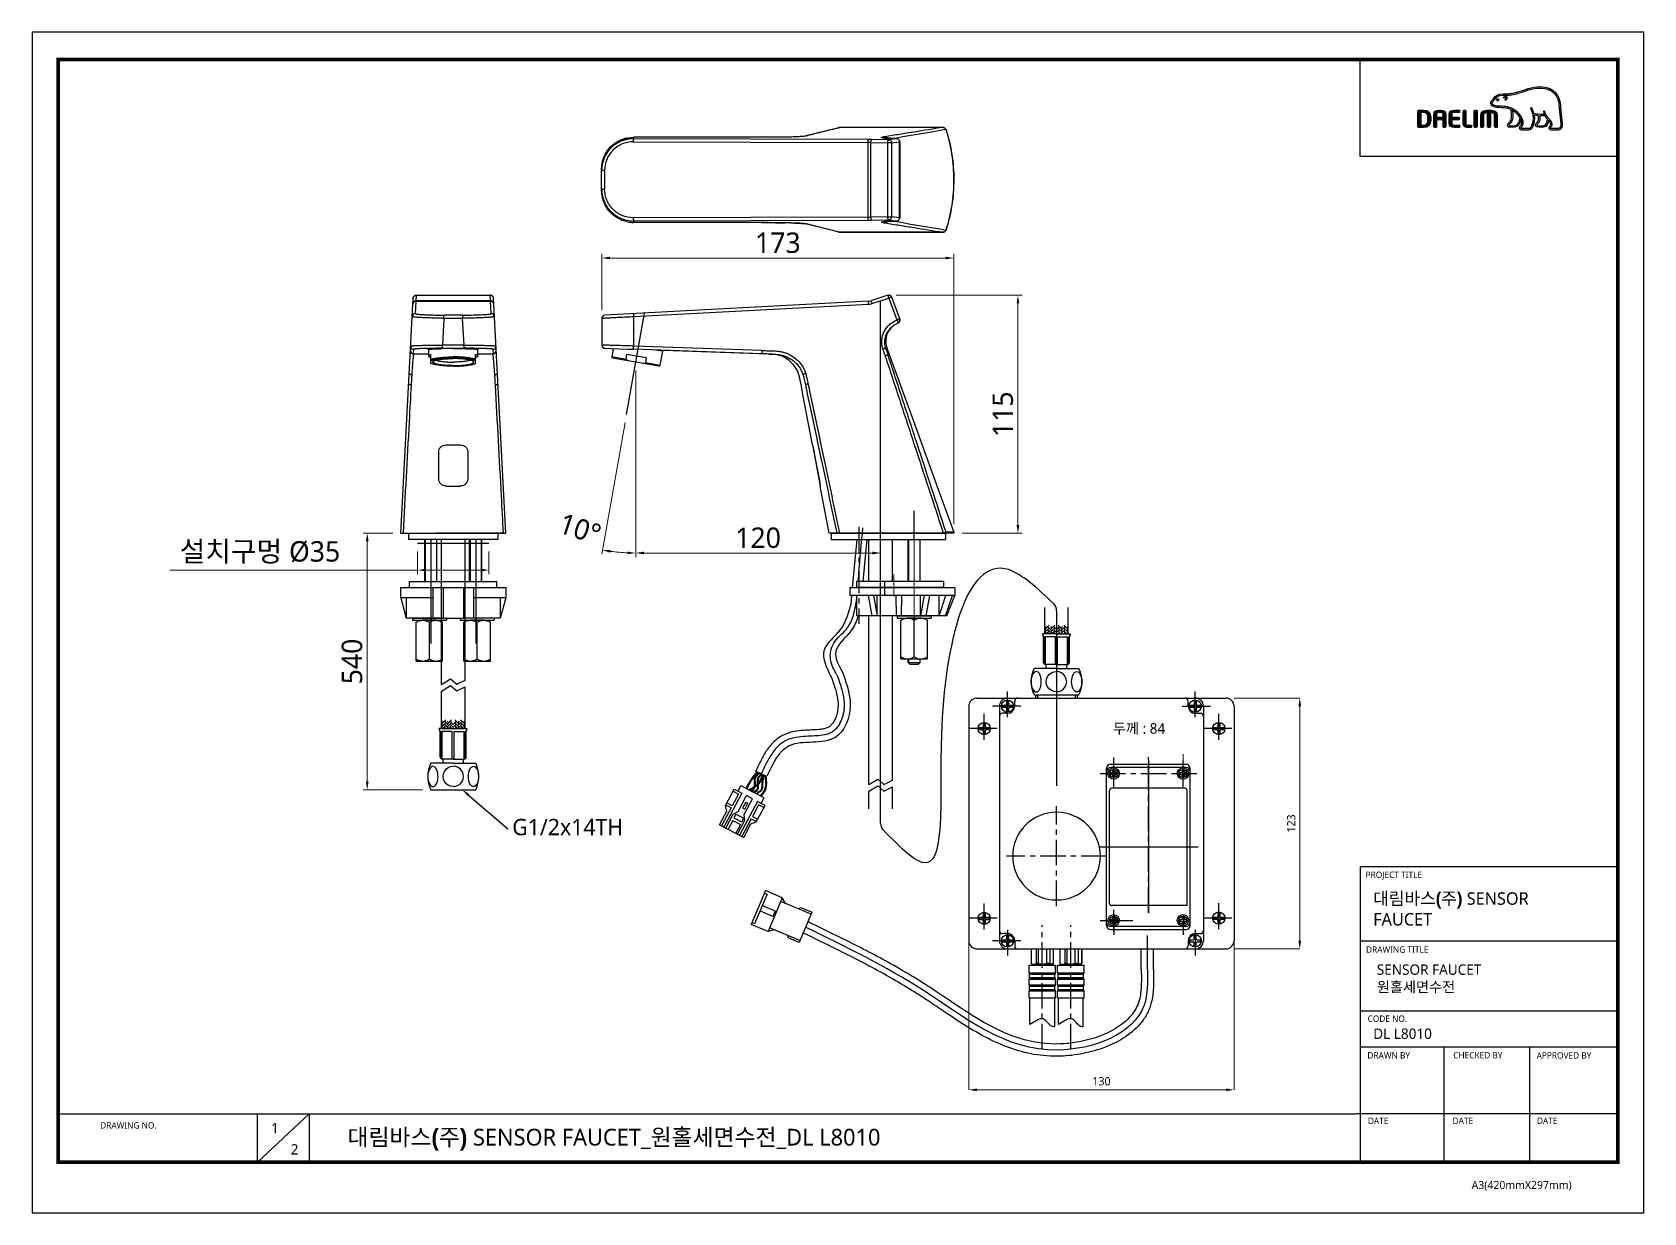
# Model space of a CAD drawing. Extents: x 0 to 790, y 0 to 579.
import ezdxf
from ezdxf import colors
from ezdxf.entities.mleader import LeaderData, LeaderLine
from ezdxf.math import Vec2, Vec3

# ---------------------------------------------------------------- set-up
doc = ezdxf.new("R2010")
doc.units = 0
doc.header["$LTSCALE"] = 10
doc.header["$MEASUREMENT"] = 0
doc.header["$PDMODE"] = 3
doc.header["$PDSIZE"] = -10
doc.linetypes.add('CENTER', pattern=[2, 1.25, -0.25, 0.25, -0.25])
doc.linetypes.add('CENTER2', pattern=[28.575, 19.05, -3.175, 3.175, -3.175])
doc.layers.get('0').update_dxf_attribs({"linetype": 'CONTINUOUS'})
doc.layers.get('DEFPOINTS').update_dxf_attribs({"linetype": 'CONTINUOUS'})
for name, color, linetype in [('1', 7, 'CONTINUOUS'), ('3', 4, 'CONTINUOUS'), ('CEN', 1, 'CENTER2'), ('CENTER', 3, 'CENTER'), ('DEF_LAYER_ASSEM_MEMBER', 7, 'CONTINUOUS'), ('DEFAULT_1', 7, 'CENTER'), ('레이어 1', 7, 'CONTINUOUS')]:
    doc.layers.add(name, color=color, linetype=linetype)
doc.layers.add('Cneter', color=1, linetype='CENTER2', lineweight=13)
doc.styles.add('Daelim Dimension', font='NanumGothic.ttf')
doc.styles.add('DLB3013-CR2S_시공도$0$Daelim Dimension', font='H2GTRE.TTF')
doc.dimstyles.new('DEFAULT', dxfattribs={"dimscale": 2, "dimtxt": 2, "dimasz": 2, "dimexe": 0, "dimexo": 2, "dimgap": 1, "dimtad": 1, "dimdec": 0, "dimzin": 9, "dimdsep": 46, "dimtxsty": 'Daelim Dimension', "dimcen": 0.5, "dimclrd": 5, "dimclre": 5, "dimclrt": 256, "dimadec": 1, "dimazin": 0, "dimtfac": 1, "dimtdec": 0, "dimtix": 1, "dimtmove": 0, "dimatfit": 3, "dimfxl": 1, "dimtolj": 1, "dimtzin": 1, "dimlwd": 9, "dimlwe": 9, "dimarcsym": 0})
doc.dimstyles.new('DLB3013-CR2S_시공도$0$DEFAULT', dxfattribs={"dimscale": 2, "dimtxt": 2, "dimasz": 2, "dimexe": 0, "dimexo": 2, "dimgap": 1, "dimtad": 1, "dimdec": 1, "dimzin": 9, "dimdsep": 46, "dimtxsty": 'DLB3013-CR2S_시공도$0$Daelim Dimension', "dimcen": 0.5, "dimclrd": 252, "dimclre": 252, "dimclrt": 3, "dimadec": 1, "dimazin": 0, "dimtfac": 1, "dimtdec": 1, "dimtix": 1, "dimtmove": 0, "dimatfit": 3, "dimfxl": 1, "dimtolj": 1, "dimtzin": 1, "dimlwd": 9, "dimlwe": 9, "dimarcsym": 0})

msp = doc.modelspace()

# ---------------------------------------------------------------- texts
at = {"color": 5, "ltscale": 40, "style": 'Daelim Dimension'}
for s, height, p in [('PROJECT TITLE', 3.1171, (653.54, 164.16)), ('DRAWING TITLE', 3.1171, (653.73, 127.47)), ('CODE NO.', 3.117, (654.52, 93.6)), ('DRAWN BY', 3.117, (654.39, 75.63)), ('CHECKED BY', 3.117, (696.51, 75.68)), ('APPROVED BY', 3.1171, (737.35, 75.58)), ('DRAWING NO.', 3.1171, (33.3, 41.29)), ('DATE', 3.117, (654.64, 43.5)), ('DATE', 3.117, (696.18, 43.5)), ('DATE', 3.117, (737.5, 43.5)), ('A3(420mmX297mm)', 3.9341, (705.5, 11.66))]:
    msp.add_text(s, height=height, dxfattribs=at).set_placement(p)
at = {"attachment_point": 1, "style": 'Daelim Dimension'}
for s, insert, char_height, width in [('두께 : 84', (529.69, 239.98), 5.101, 85.8447), ('{\\fPretendard Variable SemiBold|b0|i0|c129|p2;\\C7;대림바스(주)} SENSOR FAUCET', (657.24, 157.12), 6.1103, 98.2071), (' SENSOR FAUCET\\P 원홀세면수전 ', (657.3, 121.76), 5.101, 85.8447), ('DL L8010', (657.3, 90.34), 5.101, 85.8447), ('1', (117.12, 44.03), 5.1, 7.119), ('2', (126.69, 33.63), 5.1, 7.119)]:
    msp.add_mtext(s, dxfattribs=dict(at, insert=insert, char_height=char_height, width=width))
at = {"color": 2, "insert": (154.51, 41.16), "char_height": 8.198, "width": 362.8925, "attachment_point": 1, "style": 'Daelim Dimension'}
msp.add_mtext('{\\fPretendard Variable SemiBold|b0|i0|c129|p2;대림바스(주)} SENSOR FAUCET_원홀세면수전_DL L8010', dxfattribs=at)

# ---------------------------------------------------------------- blocks, each defined once
blk = doc.blocks.new('A$C4846750D')
at = {"color": 7, "linetype": 'Continuous'}
for p, q in [((0, 0), (0, 19)), ((13, 0), (13, 19)), ((13, 0), (0, 0))]:
    blk.add_line(p, q, dxfattribs=at)
at = {"color": 0}
for p, q in [((3.02, 20), (9.98, 20)), ((6.5, 1), (6.5, 19))]:
    blk.add_line(p, q, dxfattribs=at)
at = {"color": 7, "linetype": 'Continuous'}
for points in [[(3.02, 20), (2.44, 19.94), (1.86, 19.81), (1.27, 19.61), (0.65, 19.35), (0, 19)], [(6.5, 19), (5.84, 19.35), (5.23, 19.62), (4.64, 19.81), (4.06, 19.94), (3.48, 20)], [(9.52, 20), (8.94, 19.94), (8.36, 19.81), (7.77, 19.61), (7.15, 19.35), (6.5, 19)], [(13, 19), (12.34, 19.35), (11.73, 19.62), (11.14, 19.81), (10.56, 19.94), (9.98, 20)], [(3.02, 0), (2.44, 0.06), (1.86, 0.19), (1.27, 0.39), (0.65, 0.65), (0, 1)], [(6.5, 1), (5.84, 0.65), (5.23, 0.38), (4.64, 0.19), (4.06, 0.06), (3.48, 0)], [(9.52, 0), (8.94, 0.06), (8.36, 0.19), (7.77, 0.39), (7.15, 0.65), (6.5, 1)], [(13, 1), (12.34, 0.65), (11.73, 0.38), (11.14, 0.19), (10.56, 0.06), (9.98, 0)]]:
    blk.add_lwpolyline(points, dxfattribs=at)
blk = doc.blocks.new('sdvxcvxc')
for p, q in [((7623.64, 273.94), (7666.45, 273.94)), ((7623.64, 270.94), (7623.64, 273.94)), ((7623.64, 270.94), (7666.45, 270.94)), ((7666.45, 273.94), (7666.45, 270.94))]:
    blk.add_line(p, q)
at = {"layer": 'Cneter'}
for p, q in [((7638.14, 277.53), (7638.14, 266.53)), ((7648.14, 277.53), (7648.14, 266.53))]:
    blk.add_line(p, q, dxfattribs=at)
blk = doc.blocks.new('sdvxcvxcv')
for p, q in [((7563.11, 326.08), (7563.11, 322.28)), ((7563.11, 326.08), (7614.61, 326.08)), ((7614.61, 326.08), (7614.61, 322.28)), ((7563.11, 322.28), (7614.61, 322.28)), ((7567.11, 312.28), (7563.11, 322.28)), ((7567.74, 312.28), (7564.39, 322.28)), ((7570.91, 312.28), (7567.55, 322.28)), ((7570.91, 312.28), (7570.91, 322.28)), ((7575.6, 322.28), (7577.41, 312.28)), ((7578.14, 322.28), (7579.95, 312.28)), ((7579.95, 312.28), (7579.95, 322.28)), ((7589.36, 312.28), (7589.11, 322.28)), ((7592.07, 322.28), (7591.86, 312.28)), ((7603.07, 322.28), (7601.26, 312.28)), ((7601.26, 312.28), (7601.26, 322.28)), ((7605.61, 322.28), (7603.8, 312.28)), ((7611.23, 312.28), (7611.23, 322.28)), ((7567.11, 312.28), (7567.11, 314.18)), ((7567.11, 312.28), (7611.23, 312.28))]:
    blk.add_line(p, q)
at = {"layer": 'Cneter'}
blk.add_line((7583.11, 331.08), (7583.11, 308.54), dxfattribs=at)
blk = doc.blocks.new('sdf45x4v53')
for p, q in [((4521.38, -363.03), (4521.38, -364.03)), ((4521.38, -363.03), (4538.08, -363.03)), ((4538.08, -363.03), (4538.08, -364.03)), ((4521.38, -364.03), (4538.08, -364.03))]:
    blk.add_line(p, q)
at = {"color": 7, "linetype": 'Continuous'}
for p, q in [((4526.73, -385.79), (4526.73, -384.03)), ((4527.73, -386.79), (4526.73, -385.79)), ((4526.73, -385.79), (4532.73, -385.79)), ((4531.73, -386.79), (4527.73, -386.79)), ((4531.73, -386.79), (4532.73, -385.79)), ((4532.73, -385.79), (4532.73, -384.03))]:
    blk.add_line(p, q, dxfattribs=at)
at = {"color": 3, "linetype": 'Continuous'}
for p, q in [((4527.03, -384), (4527.03, -386.09)), ((4532.43, -384), (4532.43, -386.09))]:
    blk.add_line(p, q, dxfattribs=at)
at = {"xscale": -1}
for name, p in [('sdvxcvxcv', (12112.84, -675.31)), ('sdvxcvxc', (12167.87, -620.04))]:
    blk.add_blockref(name, p, dxfattribs=at)
at = {"color": 0, "xscale": -1}
blk.add_blockref('A$C4846750D', (4536.23, -384.03), dxfattribs=at)
blk = doc.blocks.new('sd4f5xcvxc')
at = {"color": 7, "linetype": 'Continuous'}
for p, q in [((6262.01, -1477.07), (6262.03, -1477.07)), ((6262.03, -1477.07), (6262.37, -1477.01)), ((6262.03, -1477.07), (6262.25, -1477.05)), ((6262.37, -1477.01), (6262.75, -1476.92)), ((6262.75, -1476.92), (6263.12, -1476.83)), ((6263.12, -1476.83), (6263.49, -1476.78)), ((6278.55, -1473), (6278.58, -1472.99)), ((6278.57, -1473.04), (6278.59, -1473.04)), ((6278.59, -1473.04), (6278.94, -1472.95)), ((6278.94, -1472.95), (6278.94, -1472.95)), ((6329.6, -1472.95), (6278.94, -1472.95)), ((6329.6, -1472.95), (6278.94, -1472.95)), ((6329.6, -1472.95), (6329.6, -1472.95)), ((6331.05, -1474.01), (6330.98, -1474.03)), ((6331.05, -1474.01), (6331.05, -1474.01)), ((6177.77, -1480.03), (6292.91, -1480.35)), ((6240.66, -1477.64), (6177.84, -1477.76)), ((6177.84, -1477.76), (6177.85, -1477.76)), ((6177.85, -1477.76), (6240.67, -1477.64)), ((6177.85, -1477.76), (6177.85, -1478.52)), ((6292.99, -1478.83), (6177.85, -1478.52)), ((6240.66, -1477.64), (6240.67, -1477.64)), ((6240.66, -1477.64), (6240.66, -1477.64)), ((6262.05, -1477.08), (6262.07, -1477.08)), ((6292.91, -1516.94), (6292.91, -1480.35)), ((6294.11, -1480.36), (6294.11, -1516.92)), ((6294.11, -1480.36), (6302.5, -1480.51)), ((6302.97, -1478.99), (6294.58, -1478.85)), ((6302.5, -1516.78), (6302.5, -1480.51)), ((6304.39, -1480.51), (6302.5, -1480.51)), ((6306.85, -1478.43), (6302.97, -1478.99)), ((6304.39, -1480.51), (6308.28, -1479.95)), ((6304.39, -1480.51), (6304.39, -1516.78)), ((6305.61, -1478.39), (6306.9, -1478.43)), ((6305.64, -1478.39), (6306.86, -1478.17)), ((6306.9, -1478.43), (6306.85, -1478.43)), ((6162.26, -1493.39), (6162.55, -1490.4)), ((6162.26, -1503.9), (6162.26, -1493.39)), ((6163.7, -1494.08), (6162.26, -1494.08)), ((6163.7, -1494.08), (6163.7, -1503.21)), ((6162.26, -1503.21), (6163.7, -1503.21)), ((6292.91, -1516.94), (6177.77, -1517.25)), ((6240.66, -1519.65), (6177.84, -1519.53)), ((6177.84, -1519.53), (6177.85, -1519.53)), ((6177.85, -1518.77), (6292.99, -1518.45)), ((6177.85, -1518.77), (6177.85, -1519.53)), ((6240.67, -1519.64), (6177.85, -1519.53)), ((6240.67, -1519.64), (6240.66, -1519.65)), ((6251.63, -1519.69), (6252.02, -1519.7)), ((6254.8, -1519.76), (6255.03, -1519.77)), ((6262.03, -1520.22), (6262.01, -1520.21)), ((6262.37, -1520.28), (6262.03, -1520.21)), ((6262.26, -1520.23), (6262.03, -1520.22)), ((6262.06, -1520.2), (6262.07, -1520.2)), ((6262.75, -1520.36), (6262.37, -1520.28)), ((6263.12, -1520.46), (6262.75, -1520.36)), ((6267.76, -1521.61), (6263.12, -1520.46)), ((6263.49, -1520.5), (6263.12, -1520.46)), ((6278.58, -1524.29), (6267.76, -1521.61)), ((6278.58, -1524.29), (6278.55, -1524.29)), ((6278.59, -1524.25), (6278.57, -1524.24)), ((6278.94, -1524.33), (6278.59, -1524.25)), ((6278.94, -1524.33), (6278.94, -1524.34)), ((6278.94, -1524.33), (6329.6, -1524.33)), ((6329.6, -1524.34), (6278.94, -1524.34)), ((6302.5, -1516.78), (6294.11, -1516.92)), ((6294.58, -1518.44), (6302.97, -1518.3)), ((6302.5, -1516.78), (6304.39, -1516.78)), ((6302.97, -1518.3), (6306.85, -1518.85)), ((6308.28, -1517.34), (6304.39, -1516.78)), ((6306.86, -1519.11), (6305.64, -1518.9)), ((6329.6, -1524.34), (6329.6, -1524.33)), ((6330.98, -1523.25), (6331.05, -1523.28)), ((6331.05, -1523.28), (6331.05, -1523.28))]:
    blk.add_line(p, q, dxfattribs=at)
for points in [[(6240.66, -1477.64), (6244.34, -1477.63), (6248.16, -1477.62), (6251.69, -1477.59), (6254.82, -1477.52), (6257.46, -1477.42), (6259.57, -1477.31), (6261.14, -1477.18), (6262.01, -1477.07)], [(6263.12, -1476.83), (6267.76, -1475.68), (6278.58, -1472.99)], [(6162.55, -1490.4), (6163.36, -1487.62), (6164.82, -1484.82), (6166.82, -1482.35), (6169.28, -1480.34), (6172.09, -1478.87), (6175.11, -1478), (6177.84, -1477.76)], [(6300.03, -1478.03), (6300.03, -1478.03), (6300.08, -1478.04), (6300.2, -1478.06), (6300.39, -1478.09), (6300.64, -1478.12), (6300.94, -1478.15), (6301.31, -1478.19), (6301.74, -1478.22), (6302.23, -1478.25), (6302.79, -1478.28), (6303.41, -1478.31), (6304.09, -1478.34), (6304.83, -1478.37), (6305.61, -1478.39)], [(6308.37, -1479.95), (6308.38, -1492.31), (6308.38, -1505.01), (6308.37, -1517.34)], [(6262.01, -1520.21), (6261.14, -1520.11), (6259.57, -1519.98), (6257.46, -1519.86), (6254.82, -1519.77), (6251.69, -1519.7), (6248.16, -1519.66), (6244.34, -1519.65), (6240.66, -1519.64)], [(6306.9, -1518.86), (6305.6, -1518.89), (6304.82, -1518.92), (6304.08, -1518.95), (6303.4, -1518.97), (6302.77, -1519), (6302.21, -1519.04), (6301.72, -1519.07), (6301.29, -1519.1), (6300.93, -1519.13), (6300.62, -1519.17), (6300.38, -1519.2), (6300.2, -1519.22), (6300.08, -1519.25), (6300.05, -1519.25)]]:
    blk.add_lwpolyline(points, dxfattribs=at)
for centre, radius, start, end in [((6260.68, -1467.21), 9.97, 278.01984, 279.09521), ((6260.64, -1466.95), 10.23, 279.08266, 281.12328), ((6278.93, -1474.44), 1.49, 99.41797, 103.62286), ((6278.92, -1474.4), 1.45, 89.34741, 99.3204), ((7487.99, -8283.29), 6906.86, 99.64349, 99.846472), ((6329.6, -1474.47), 1.52, 17.48233, 89.99999), ((6177.76, -1494.07), 14.06, 134.99087, 180.02596), ((6177.72, -1494.05), 14.02, 89.8298, 134.96472), ((6292.69, -1544.47), 64.12, 88.72976, 89.79621), ((6292.72, -1588.88), 110.05, 89.03222, 89.85619), ((6299.98, -1479.09), 1.41, 71.08991, 88.79574), ((6306.83, -1479.76), 1.33, 86.99887, 88.90702), ((6306.85, -1479.95), 1.52, 83.03113, 88.24714), ((6306.85, -1479.95), 1.52, 72.75974, 83.02891), ((6306.85, -1479.95), 1.52, 17.98889, 72.75658), ((6306.65, -1479.98), 1.63, 1.01603, 17.62484), ((6306.84, -1479.95), 1.53, 0.08774, 17.9311), ((6177.88, -1503.92), 15.61, 259.1779, 269.86046), ((6247.89, -1758.01), 238.34, 88.33983, 89.00755), ((6260.6, -1530.59), 10.49, 80.93956, 81.95219), ((6278.93, -1522.86), 1.48, 256.36542, 261.34929), ((6278.92, -1522.88), 1.45, 261.4455, 270.64213), ((6292.71, -1454.34), 62.6, 270.19083, 271.28319), ((6292.69, -1405.7), 112.75, 270.15368, 270.95791), ((6306.83, -1517.53), 1.33, 271.09292, 272.96885), ((6306.89, -1518.48), 0.373, 264.8014, 271.72067), ((7525.61, 5505), 7129.06, 260.156683, 260.353333), ((6306.85, -1517.33), 1.53, 271.79169, 287.65987), ((6306.85, -1517.34), 1.52, 287.69859, 342.44921), ((6306.65, -1517.31), 1.63, 342.37516, 358.98397), ((6306.84, -1517.34), 1.53, 342.50306, 359.91619), ((6329.6, -1522.82), 1.52, 270, 342.51837)]:
    blk.add_arc(centre, radius, start, end, dxfattribs=at)
for points, knots in [([(6262.61, -1476.99), (6262.67, -1476.98), (6262.87, -1476.94), (6263.06, -1476.89), (6263.21, -1476.85)], [0, 0, 0, 0, 0.274195, 1, 1, 1, 1]), ([(6263.49, -1476.78), (6264.11, -1476.62), (6265.37, -1476.31), (6267.88, -1475.69), (6272.28, -1474.6), (6276.05, -1473.67), (6278.57, -1473.04)], [0, 0, 0, 0, 0.124639, 0.249697, 0.499633, 1, 1, 1, 1]), ([(6329.6, -1472.95), (6324.86, -1473.71), (6317.74, -1474.85), (6309.43, -1476.18), (6304.68, -1476.94), (6302.3, -1477.31), (6301.11, -1477.51)], [0, 0, 0, 0, 0.499484, 0.749625, 0.874719, 1, 1, 1, 1]), ([(6329.6, -1472.95), (6329.82, -1472.96), (6330.28, -1473.08), (6330.63, -1473.4), (6330.77, -1473.6)], [0, 0, 0, 0, 0.48541, 1, 1, 1, 1]), ([(6330.77, -1473.6), (6330.79, -1473.63), (6330.88, -1473.77), (6330.94, -1473.92), (6330.98, -1474.03)], [0, 0, 0, 0, 0.256143, 1, 1, 1, 1]), ([(6330.98, -1474.03), (6332.22, -1477.99), (6334.12, -1486.12), (6335.08, -1498.61), (6334.13, -1511.12), (6332.23, -1519.28), (6330.98, -1523.25)], [0, 0, 0, 0, 0.24947, 0.499158, 0.749555, 1, 1, 1, 1]), ([(6331.05, -1474.01), (6332.31, -1477.98), (6334.22, -1486.13), (6335.17, -1498.64), (6334.21, -1511.15), (6332.31, -1519.3), (6331.05, -1523.27)], [0, 0, 0, 0, 0.25, 0.499999, 0.75, 1, 1, 1, 1]), ([(6177.85, -1478.52), (6175.82, -1478.51), (6171.72, -1479.31), (6166.54, -1482.77), (6163.07, -1487.95), (6162.26, -1492.05), (6162.26, -1494.08)], [0, 0, 0, 0, 0.249957, 0.49982, 0.749789, 1, 1, 1, 1]), ([(6162.55, -1490.4), (6162.72, -1489.52), (6163.21, -1487.79), (6164.39, -1485.36), (6165.96, -1483.17), (6167.88, -1481.28), (6170.1, -1479.75), (6173.35, -1478.24), (6176.06, -1477.76), (6177.85, -1477.76)], [0, 0, 0, 0, 0.125245, 0.250136, 0.375311, 0.500251, 0.625309, 0.750564, 1, 1, 1, 1]), ([(6177.85, -1478.52), (6177.84, -1478.53), (6177.83, -1478.57), (6177.81, -1478.66), (6177.8, -1478.81), (6177.79, -1479), (6177.78, -1479.23), (6177.77, -1479.58), (6177.77, -1479.85), (6177.77, -1480.03)], [0, 0, 0, 0, 0.026671, 0.086852, 0.183275, 0.312728, 0.469451, 0.643312, 1, 1, 1, 1]), ([(6240.67, -1477.64), (6241.74, -1477.64), (6243.89, -1477.64), (6248.12, -1477.63), (6252.22, -1477.6), (6256.06, -1477.49), (6258.48, -1477.38), (6260.43, -1477.26), (6261.58, -1477.15), (6262.05, -1477.08)], [0, 0, 0, 0, 0.15044, 0.300926, 0.593773, 0.725137, 0.839375, 0.932246, 1, 1, 1, 1]), ([(6292.91, -1480.35), (6292.91, -1480.16), (6292.92, -1479.89), (6292.93, -1479.54), (6292.94, -1479.31), (6292.95, -1479.13), (6292.96, -1478.99), (6292.97, -1478.9), (6292.98, -1478.85), (6292.99, -1478.84), (6292.99, -1478.83)], [0, 0, 0, 0, 0.369839, 0.538069, 0.687068, 0.811575, 0.907096, 0.970372, 0.989347, 1, 1, 1, 1]), ([(6294.58, -1478.85), (6294.5, -1478.86), (6294.4, -1478.97), (6294.31, -1479.14), (6294.22, -1479.41), (6294.14, -1479.82), (6294.11, -1480.17), (6294.11, -1480.36)], [0, 0, 0, 0, 0.134341, 0.234371, 0.356796, 0.656684, 1, 1, 1, 1]), ([(6300.47, -1478.11), (6300.34, -1478.1), (6300.15, -1478.07), (6299.92, -1478.04), (6299.77, -1478.01), (6299.66, -1477.98), (6299.56, -1477.96), (6299.49, -1477.93), (6299.45, -1477.91), (6299.42, -1477.87), (6299.44, -1477.84), (6299.48, -1477.81), (6299.54, -1477.78), (6299.63, -1477.76), (6299.78, -1477.72), (6299.92, -1477.7), (6300.01, -1477.68)], [0, 0, 0, 0, 0.234366, 0.332102, 0.416482, 0.48706, 0.543582, 0.586137, 0.615384, 0.634053, 0.651297, 0.677589, 0.71629, 0.768066, 0.832903, 1, 1, 1, 1]), ([(6301.11, -1477.51), (6301.02, -1477.52), (6300.65, -1477.58), (6300.28, -1477.63), (6300.01, -1477.68)], [0, 0, 0, 0, 0.254051, 1, 1, 1, 1]), ([(6300.44, -1477.76), (6300.49, -1477.77), (6300.71, -1477.87), (6300.91, -1478.02), (6301.04, -1478.15)], [0, 0, 0, 0, 0.243172, 1, 1, 1, 1]), ([(6306.85, -1478.43), (6305.61, -1478.39), (6303.85, -1478.35), (6301.73, -1478.23), (6300.85, -1478.16), (6300.47, -1478.11)], [0, 0, 0, 0, 0.585795, 0.822115, 1, 1, 1, 1]), ([(6301.11, -1477.51), (6301.22, -1477.51), (6301.46, -1477.55), (6301.81, -1477.69), (6302.12, -1477.92), (6302.27, -1478.13), (6302.33, -1478.25)], [0, 0, 0, 0, 0.233189, 0.482849, 0.739713, 1, 1, 1, 1]), ([(6302.5, -1480.51), (6302.5, -1480.32), (6302.53, -1479.96), (6302.61, -1479.55), (6302.71, -1479.28), (6302.79, -1479.11), (6302.89, -1479), (6302.97, -1478.99)], [0, 0, 0, 0, 0.343236, 0.643131, 0.765582, 0.865646, 1, 1, 1, 1]), ([(6302.97, -1478.99), (6303.15, -1478.99), (6303.53, -1479.08), (6304, -1479.42), (6304.31, -1479.92), (6304.39, -1480.31), (6304.39, -1480.51)], [0, 0, 0, 0, 0.242469, 0.490227, 0.743664, 1, 1, 1, 1]), ([(6308.2, -1479.48), (6308.13, -1479.26), (6307.9, -1478.85), (6307.5, -1478.59), (6307.29, -1478.51)], [0, 0, 0, 0, 0.506731, 1, 1, 1, 1]), ([(6308.37, -1479.95), (6308.37, -1479.95), (6308.36, -1479.94), (6308.35, -1479.95), (6308.32, -1479.95), (6308.29, -1479.95), (6308.28, -1479.95)], [0, 0, 0, 0, 0.063143, 0.251937, 0.565088, 1, 1, 1, 1]), ([(6162.26, -1503.21), (6162.26, -1505.23), (6163.07, -1509.33), (6166.54, -1514.51), (6171.72, -1517.97), (6175.82, -1518.77), (6177.85, -1518.77)], [0, 0, 0, 0, 0.250211, 0.50018, 0.750043, 1, 1, 1, 1]), ([(6174.95, -1519.25), (6174.07, -1519.08), (6172.33, -1518.59), (6169.89, -1517.42), (6167.69, -1515.84), (6165.79, -1513.91), (6164.25, -1511.68), (6162.74, -1508.41), (6162.26, -1505.69), (6162.26, -1503.9)], [0, 0, 0, 0, 0.125217, 0.250065, 0.375223, 0.500162, 0.625223, 0.750501, 1, 1, 1, 1]), ([(6177.77, -1517.25), (6175.94, -1517.26), (6172.24, -1516.54), (6167.56, -1513.41), (6164.43, -1508.74), (6163.7, -1505.04), (6163.7, -1503.21)], [0, 0, 0, 0, 0.249935, 0.499776, 0.749749, 1, 1, 1, 1]), ([(6177.77, -1517.25), (6177.77, -1517.43), (6177.77, -1517.7), (6177.78, -1518.05), (6177.79, -1518.28), (6177.8, -1518.48), (6177.81, -1518.62), (6177.83, -1518.71), (6177.84, -1518.76), (6177.85, -1518.77)], [0, 0, 0, 0, 0.356688, 0.530549, 0.687272, 0.816725, 0.913148, 0.973329, 1, 1, 1, 1]), ([(6240.67, -1519.64), (6242.5, -1519.65), (6246.16, -1519.65), (6249.81, -1519.66), (6251.63, -1519.69)], [0, 0, 0, 0, 0.502485, 1, 1, 1, 1]), ([(6255.03, -1519.77), (6255.78, -1519.79), (6257.19, -1519.84), (6259.14, -1519.94), (6260.73, -1520.05), (6261.66, -1520.15), (6262.06, -1520.2)], [0, 0, 0, 0, 0.321135, 0.600016, 0.829808, 1, 1, 1, 1]), ([(6262.72, -1520.32), (6262.69, -1520.31), (6262.53, -1520.28), (6262.38, -1520.25), (6262.26, -1520.23)], [0, 0, 0, 0, 0.228708, 1, 1, 1, 1]), ([(6263.11, -1520.41), (6263.08, -1520.4), (6262.95, -1520.37), (6262.82, -1520.34), (6262.72, -1520.32)], [0, 0, 0, 0, 0.23655, 1, 1, 1, 1]), ([(6278.57, -1524.24), (6276.05, -1523.62), (6272.28, -1522.68), (6267.88, -1521.59), (6265.37, -1520.97), (6264.11, -1520.66), (6263.49, -1520.5)], [0, 0, 0, 0, 0.500367, 0.750303, 0.875361, 1, 1, 1, 1]), ([(6292.99, -1518.45), (6292.99, -1518.45), (6292.98, -1518.43), (6292.97, -1518.39), (6292.96, -1518.3), (6292.95, -1518.16), (6292.94, -1517.97), (6292.93, -1517.75), (6292.92, -1517.4), (6292.91, -1517.13), (6292.91, -1516.94)], [0, 0, 0, 0, 0.01065, 0.029615, 0.092855, 0.188311, 0.312781, 0.461766, 0.630053, 1, 1, 1, 1]), ([(6294.11, -1516.92), (6294.11, -1517.11), (6294.14, -1517.46), (6294.22, -1517.88), (6294.31, -1518.15), (6294.4, -1518.32), (6294.5, -1518.43), (6294.58, -1518.44)], [0, 0, 0, 0, 0.343215, 0.643058, 0.765515, 0.865605, 1, 1, 1, 1]), ([(6300.01, -1519.6), (6299.92, -1519.59), (6299.78, -1519.57), (6299.63, -1519.53), (6299.54, -1519.5), (6299.48, -1519.47), (6299.44, -1519.45), (6299.42, -1519.41), (6299.45, -1519.38), (6299.49, -1519.35), (6299.56, -1519.33), (6299.66, -1519.3), (6299.77, -1519.27), (6299.92, -1519.25), (6300.15, -1519.21), (6300.34, -1519.19), (6300.47, -1519.17)], [0, 0, 0, 0, 0.167088, 0.231924, 0.283701, 0.322404, 0.348701, 0.365946, 0.384613, 0.413859, 0.456415, 0.512939, 0.58352, 0.667901, 0.765638, 1, 1, 1, 1]), ([(6300, -1519.6), (6300.09, -1519.62), (6300.46, -1519.68), (6300.83, -1519.74), (6301.1, -1519.78)], [0, 0, 0, 0, 0.243318, 1, 1, 1, 1]), ([(6300.45, -1519.52), (6300.42, -1519.54), (6300.27, -1519.58), (6300.12, -1519.6), (6300.01, -1519.6)], [0, 0, 0, 0, 0.259676, 1, 1, 1, 1]), ([(6301.04, -1519.14), (6301, -1519.18), (6300.83, -1519.34), (6300.62, -1519.46), (6300.45, -1519.52)], [0, 0, 0, 0, 0.256348, 1, 1, 1, 1]), ([(6300.47, -1519.17), (6300.85, -1519.13), (6301.73, -1519.06), (6303.85, -1518.94), (6305.61, -1518.89), (6306.85, -1518.85)], [0, 0, 0, 0, 0.177884, 0.414205, 1, 1, 1, 1]), ([(6302.33, -1519.04), (6302.27, -1519.15), (6302.12, -1519.36), (6301.81, -1519.59), (6301.46, -1519.74), (6301.22, -1519.78), (6301.11, -1519.78)], [0, 0, 0, 0, 0.260351, 0.517276, 0.766943, 1, 1, 1, 1]), ([(6301.11, -1519.78), (6302.3, -1519.97), (6304.68, -1520.35), (6309.43, -1521.11), (6317.74, -1522.43), (6324.86, -1523.57), (6329.6, -1524.33)], [0, 0, 0, 0, 0.125281, 0.250375, 0.500516, 1, 1, 1, 1]), ([(6302.97, -1518.3), (6302.89, -1518.28), (6302.79, -1518.18), (6302.71, -1518.01), (6302.61, -1517.73), (6302.53, -1517.32), (6302.5, -1516.97), (6302.5, -1516.78)], [0, 0, 0, 0, 0.134354, 0.234418, 0.356869, 0.656764, 1, 1, 1, 1]), ([(6304.39, -1516.78), (6304.39, -1516.97), (6304.31, -1517.37), (6304, -1517.86), (6303.53, -1518.21), (6303.15, -1518.29), (6302.97, -1518.3)], [0, 0, 0, 0, 0.256336, 0.509773, 0.757531, 1, 1, 1, 1]), ([(6307.29, -1518.77), (6307.5, -1518.7), (6307.9, -1518.43), (6308.13, -1518.02), (6308.2, -1517.8)], [0, 0, 0, 0, 0.493269, 1, 1, 1, 1]), ([(6308.28, -1517.34), (6308.29, -1517.34), (6308.32, -1517.34), (6308.35, -1517.34), (6308.36, -1517.34), (6308.37, -1517.34), (6308.37, -1517.34)], [0, 0, 0, 0, 0.434885, 0.748027, 0.936829, 1, 1, 1, 1]), ([(6330.77, -1523.68), (6330.64, -1523.87), (6330.29, -1524.21), (6329.83, -1524.33), (6329.6, -1524.33)], [0, 0, 0, 0, 0.514488, 1, 1, 1, 1]), ([(6330.98, -1523.25), (6330.97, -1523.29), (6330.91, -1523.44), (6330.84, -1523.58), (6330.77, -1523.68)], [0, 0, 0, 0, 0.243509, 1, 1, 1, 1])]:
    blk.add_open_spline(points, degree=3, knots=knots, dxfattribs=at)
for points in [[(6263.21, -1476.85), (6263.3, -1476.83), (6263.39, -1476.81), (6263.49, -1476.78)], [(6278.58, -1472.99), (6278.7, -1472.96), (6278.82, -1472.95), (6278.94, -1472.95)], [(6307.29, -1478.51), (6307.16, -1478.47), (6307.03, -1478.44), (6306.9, -1478.43)], [(6308.28, -1517.34), (6308.29, -1504.87), (6308.29, -1492.41), (6308.28, -1479.95)], [(6263.49, -1520.5), (6263.36, -1520.47), (6263.24, -1520.44), (6263.11, -1520.41)], [(6278.94, -1524.34), (6278.82, -1524.34), (6278.7, -1524.32), (6278.58, -1524.29)], [(6306.9, -1518.85), (6307.03, -1518.85), (6307.16, -1518.82), (6307.29, -1518.77)]]:
    blk.add_open_spline(points, degree=3, dxfattribs=at)
blk = doc.blocks.new('45x4v5xcv')
for p, q in [((7592.25, 276.45), (7592.25, 279.45)), ((7592.25, 279.45), (7635.05, 279.45)), ((7635.05, 276.45), (7635.05, 279.45)), ((7593.6, 261.45), (7593.6, 260.45)), ((7593.6, 261.45), (7610.3, 261.45)), ((7610.3, 261.45), (7610.3, 260.45)), ((7617, 261.45), (7617, 260.45)), ((7633.7, 261.45), (7633.7, 260.45)), ((7593.6, 260.45), (7610.3, 260.45)), ((7617, 260.45), (7633.7, 260.45))]:
    blk.add_line(p, q)
at = {"color": 0}
for p, q in [((7587.9, 276.45), (7603.65, 276.45)), ((7587.9, 271.45), (7587.9, 276.45)), ((7603.65, 271.45), (7587.9, 271.45)), ((7587.9, 271.45), (7590.65, 261.45)), ((7590.65, 271.45), (7590.65, 261.45)), ((7603.65, 276.45), (7603.65, 261.45)), ((7603.65, 276.45), (7623.65, 276.45)), ((7608.65, 276.45), (7608.65, 271.45)), ((7608.65, 271.45), (7608.65, 261.45)), ((7618.65, 276.45), (7618.65, 271.45)), ((7618.65, 271.45), (7618.65, 261.45)), ((7623.65, 276.45), (7639.4, 276.45)), ((7623.65, 276.45), (7623.65, 261.45)), ((7639.4, 271.45), (7623.65, 271.45)), ((7636.65, 271.45), (7636.65, 261.45)), ((7639.4, 271.45), (7636.65, 261.45)), ((7639.4, 276.45), (7639.4, 271.45)), ((7603.65, 261.45), (7590.65, 261.45)), ((7608.65, 261.45), (7603.65, 261.45)), ((7608.65, 261.45), (7618.65, 261.45)), ((7623.65, 261.45), (7618.65, 261.45)), ((7636.65, 261.45), (7623.65, 261.45))]:
    blk.add_line(p, q, dxfattribs=at)
at = {"color": 0, "xscale": -1}
for p in [(7608.45, 240.45), (7631.85, 240.45)]:
    blk.add_blockref('A$C4846750D', p, dxfattribs=at)
blk = doc.blocks.new('sd4f56vc')
for p, q in [((6349.18, -1680.14), (6349.89, -1680.85)), ((6350.6, -1680.14), (6349.18, -1681.56)), ((6349.18, -1680.14), (6349.89, -1680.85)), ((6350.6, -1681.56), (6349.18, -1682.97)), ((6349.18, -1681.56), (6349.89, -1682.26)), ((6349.18, -1681.56), (6349.89, -1682.26)), ((6351.3, -1679.43), (6349.89, -1680.85)), ((6351.3, -1680.85), (6349.89, -1682.26)), ((6351.3, -1682.26), (6349.89, -1683.68)), ((6350.6, -1680.14), (6352.72, -1682.26)), ((6350.6, -1680.14), (6351.3, -1680.85)), ((6350.6, -1681.56), (6352.72, -1683.68)), ((6350.6, -1681.56), (6351.3, -1682.26)), ((6353.43, -1680.14), (6352.01, -1681.56)), ((6352.01, -1680.14), (6352.72, -1680.85)), ((6353.43, -1681.56), (6352.01, -1682.97)), ((6352.01, -1681.56), (6352.72, -1682.26)), ((6354.13, -1679.43), (6352.72, -1680.85)), ((6354.13, -1680.85), (6352.72, -1682.26)), ((6354.13, -1682.26), (6352.72, -1683.68)), ((6353.43, -1680.14), (6354.93, -1681.65)), ((6353.43, -1680.14), (6354.13, -1680.85)), ((6353.43, -1681.56), (6354.93, -1683.06)), ((6353.43, -1681.56), (6354.13, -1682.26)), ((6356.44, -1680.14), (6354.93, -1681.65)), ((6356.44, -1681.56), (6354.93, -1683.06)), ((6355.73, -1679.43), (6357.15, -1680.85)), ((6356.44, -1680.14), (6355.73, -1680.85)), ((6355.73, -1680.85), (6357.15, -1682.26)), ((6356.44, -1681.56), (6355.73, -1682.26)), ((6355.73, -1682.26), (6357.15, -1683.68)), ((6356.44, -1680.14), (6357.85, -1681.56)), ((6356.44, -1681.56), (6357.85, -1682.97)), ((6359.27, -1680.14), (6357.15, -1682.26)), ((6357.85, -1680.14), (6357.15, -1680.85)), ((6359.27, -1681.56), (6357.15, -1683.68)), ((6357.85, -1681.56), (6357.15, -1682.26)), ((6358.56, -1679.43), (6359.98, -1680.85)), ((6359.27, -1680.14), (6358.56, -1680.85)), ((6358.56, -1680.85), (6359.98, -1682.26)), ((6359.27, -1681.56), (6358.56, -1682.26)), ((6358.56, -1682.26), (6359.98, -1683.68)), ((6359.27, -1680.14), (6360.68, -1681.56)), ((6359.27, -1681.56), (6360.68, -1682.97)), ((6360.68, -1680.14), (6359.98, -1680.85)), ((6360.68, -1680.14), (6359.98, -1680.85)), ((6360.68, -1681.56), (6359.98, -1682.26)), ((6360.68, -1681.56), (6359.98, -1682.26)), ((6354.93, -1683.68), (6348.06, -1683.68)), ((6348.56, -1685.18), (6348.06, -1683.68)), ((6348.56, -1697.68), (6348.56, -1685.18)), ((6349.06, -1685.18), (6348.56, -1685.18)), ((6349.06, -1698.54), (6349.06, -1685.18)), ((6349.18, -1682.97), (6349.89, -1683.68)), ((6354.43, -1685.18), (6349.56, -1685.18)), ((6349.56, -1698.68), (6349.56, -1685.18)), ((6350.6, -1682.97), (6351.3, -1683.68)), ((6352.01, -1682.97), (6352.72, -1683.68)), ((6353.43, -1682.97), (6354.13, -1683.68)), ((6354.43, -1698.68), (6354.43, -1685.18)), ((6354.93, -1683.68), (6361.81, -1683.68)), ((6355.43, -1685.18), (6360.31, -1685.18)), ((6355.43, -1698.68), (6355.43, -1685.18)), ((6356.44, -1682.97), (6355.73, -1683.68)), ((6357.85, -1682.97), (6357.15, -1683.68)), ((6359.27, -1682.97), (6358.56, -1683.68)), ((6360.68, -1682.97), (6359.98, -1683.68)), ((6360.31, -1698.68), (6360.31, -1685.18)), ((6360.81, -1698.54), (6360.81, -1685.18)), ((6360.81, -1685.18), (6361.31, -1685.18)), ((6361.31, -1685.18), (6361.81, -1683.68)), ((6361.31, -1697.68), (6361.31, -1685.18)), ((6354.93, -1700.68), (6343.93, -1700.68)), ((6354.93, -1698.68), (6349.56, -1698.68)), ((6349.93, -1700.68), (6349.93, -1698.68)), ((6354.93, -1698.68), (6360.31, -1698.68)), ((6354.93, -1700.68), (6365.93, -1700.68)), ((6359.93, -1700.68), (6359.93, -1698.68)), ((6343.93, -1713.68), (6365.93, -1713.68))]:
    blk.add_line(p, q)
for centre, radius, start, end in [((6349.56, -1697.68), 1, 180, 270), ((6360.31, -1697.68), 1, 270, 0), ((6357.27, -1707.18), 14.83, 154.01077, 205.98923), ((6352.6, -1707.18), 14.83, 334.01077, 25.98923)]:
    blk.add_arc(centre, radius, start, end)
at = {"extrusion": (0, 0, -1)}
blk.add_ellipse((6345.01, -1707.18), major_axis=(0, -5), ratio=0.5, dxfattribs=at)
blk.add_ellipse((6354.93, -1707.18), major_axis=(-5, 0), ratio=1, start_param=4.712389, end_param=7.853982, dxfattribs=at)
blk.add_ellipse((6354.93, -1707.18), major_axis=(5, 0), ratio=1, start_param=4.712389, end_param=7.853982)
blk.add_ellipse((6364.85, -1707.18), major_axis=(0, -5), ratio=0.5)
blk = doc.blocks.new('*D7')
at = {"color": 5, "lineweight": 9, "ltscale": 0.5, "transparency": 16777216}
for p, q in [((176.68, 333.12), (162.21, 333.12)), ((164.21, 211.4), (164.21, 329.12)), ((191.35, 207.4), (162.21, 207.4))]:
    blk.add_line(p, q, dxfattribs=at)
at = {"color": 5, "ltscale": 0.5, "transparency": 16777216}
for points in [[(163.54, 329.12), (164.87, 329.12), (164.21, 333.12)], [(163.54, 211.4), (164.87, 211.4), (164.21, 207.4)]]:
    blk.add_solid(points, dxfattribs=at)
at = {"layer": 'DEFPOINTS', "color": 0, "ltscale": 0.5, "transparency": 16777216}
for p in [(164.21, 333.12), (180.68, 333.12), (195.35, 207.4)]:
    blk.add_point(p, dxfattribs=at)
at = {"color": 7, "ltscale": 0.5, "transparency": 16777216, "insert": (156.78, 270.26), "char_height": 10, "attachment_point": 5, "rotation": 90, "style": 'Daelim Dimension'}
blk.add_mtext('\\A1;540', dxfattribs=at)
blk = doc.blocks.new('*D8')
at = {"color": 5, "lineweight": 9, "ltscale": 0.5, "transparency": 16777216}
for p, q in [((279.19, 442.56), (279.19, 470.07)), ((283.19, 468.07), (447.7, 468.07)), ((451.7, 337.62), (451.7, 470.07))]:
    blk.add_line(p, q, dxfattribs=at)
at = {"color": 5, "ltscale": 0.5, "transparency": 16777216}
for points in [[(283.19, 468.74), (283.19, 467.41), (279.19, 468.07)], [(447.7, 468.74), (447.7, 467.41), (451.7, 468.07)]]:
    blk.add_solid(points, dxfattribs=at)
at = {"layer": 'DEFPOINTS', "color": 0, "ltscale": 0.5, "transparency": 16777216}
for p in [(451.7, 468.07), (279.19, 438.56), (451.7, 333.62)]:
    blk.add_point(p, dxfattribs=at)
at = {"color": 7, "ltscale": 0.5, "transparency": 16777216, "insert": (365.45, 475.52), "char_height": 10, "attachment_point": 5, "style": 'Daelim Dimension'}
blk.add_mtext('\\A1;173', dxfattribs=at)
blk = doc.blocks.new('*D9')
at = {"color": 5, "lineweight": 9, "ltscale": 0.5, "transparency": 16777216}
for p, q in [((423.43, 449.79), (485.14, 449.79)), ((483.14, 445.79), (483.14, 337.12)), ((455.78, 333.12), (485.14, 333.12))]:
    blk.add_line(p, q, dxfattribs=at)
at = {"color": 5, "ltscale": 0.5, "transparency": 16777216}
for points in [[(482.47, 445.79), (483.81, 445.79), (483.14, 449.79)], [(482.47, 337.12), (483.81, 337.12), (483.14, 333.12)]]:
    blk.add_solid(points, dxfattribs=at)
at = {"layer": 'DEFPOINTS', "color": 0, "ltscale": 0.5, "transparency": 16777216}
for p in [(419.43, 449.79), (451.78, 333.12), (483.14, 333.12)]:
    blk.add_point(p, dxfattribs=at)
at = {"color": 7, "ltscale": 0.5, "transparency": 16777216, "insert": (475.75, 391.46), "char_height": 10, "attachment_point": 5, "rotation": 90, "style": 'Daelim Dimension'}
blk.add_mtext('\\A1;115', dxfattribs=at)
blk = doc.blocks.new('*D10')
at = {"color": 5, "lineweight": 9, "ltscale": 0.5, "transparency": 16777216}
for p, q in [((188.87, 324.15), (188.87, 313.06)), ((223.87, 324.15), (223.87, 313.06)), ((188.87, 315.06), (67.44, 315.06)), ((219.87, 315.06), (192.87, 315.06))]:
    blk.add_line(p, q, dxfattribs=at)
at = {"color": 5, "ltscale": 0.5, "transparency": 16777216}
for points in [[(192.87, 315.73), (192.87, 314.4), (188.87, 315.06)], [(219.87, 315.73), (219.87, 314.4), (223.87, 315.06)]]:
    blk.add_solid(points, dxfattribs=at)
at = {"layer": 'DEFPOINTS', "color": 0, "ltscale": 0.5, "transparency": 16777216}
for p in [(188.87, 328.15), (223.87, 328.15), (188.87, 315.06)]:
    blk.add_point(p, dxfattribs=at)
at = {"color": 7, "ltscale": 0.5, "transparency": 16777216, "insert": (111.62, 323.7), "char_height": 10, "attachment_point": 5, "style": 'Daelim Dimension'}
blk.add_mtext('\\A1;설치구멍 %%C35', dxfattribs=at)
blk = doc.blocks.new('*D11')
at = {"color": 5, "lineweight": 9, "ltscale": 0.5, "transparency": 16777216}
for p, q in [((295.79, 412.98), (295.79, 321.44)), ((290.57, 387.47), (279.19, 322.89))]:
    blk.add_line(p, q, dxfattribs=at)
blk.add_arc((295.79, 417.03), 93.59, 262.44888, 267.55112, dxfattribs=at)
at = {"color": 5, "ltscale": 0.5, "transparency": 16777216}
for points in [[(283.38, 323.59), (283.59, 324.91), (279.53, 324.86)], [(291.8, 324.19), (291.77, 322.86), (295.79, 323.44)]]:
    blk.add_solid(points, dxfattribs=at)
at = {"layer": 'DEFPOINTS', "color": 0, "ltscale": 0.5, "transparency": 16777216}
for p in [(300.03, 441.1), (295.79, 417.08), (295.79, 416.98), (291.27, 391.41), (290.34, 323.6)]:
    blk.add_point(p, dxfattribs=at)
at = {"color": 7, "ltscale": 0.5, "transparency": 16777216, "insert": (268.5, 335.28), "char_height": 10, "attachment_point": 5, "rotation": 341.54129, "style": 'Daelim Dimension'}
blk.add_mtext('\\A1;10%%D', dxfattribs=at)
blk = doc.blocks.new('*D12')
at = {"color": 5, "lineweight": 9, "ltscale": 0.5, "transparency": 16777216}
for p, q in [((295.79, 404.11), (295.79, 321.45)), ((415.8, 326.12), (415.8, 321.45)), ((299.79, 323.45), (411.8, 323.45))]:
    blk.add_line(p, q, dxfattribs=at)
at = {"color": 5, "ltscale": 0.5, "transparency": 16777216}
for points in [[(299.79, 324.12), (299.79, 322.79), (295.79, 323.45)], [(411.8, 324.12), (411.8, 322.79), (415.8, 323.45)]]:
    blk.add_solid(points, dxfattribs=at)
at = {"layer": 'DEFPOINTS', "color": 0, "ltscale": 0.5, "transparency": 16777216}
for p in [(295.79, 408.11), (415.8, 330.12), (415.8, 323.45)]:
    blk.add_point(p, dxfattribs=at)
at = {"color": 7, "ltscale": 0.5, "transparency": 16777216, "insert": (355.79, 330.88), "char_height": 10, "attachment_point": 5, "style": 'Daelim Dimension'}
blk.add_mtext('\\A1;120', dxfattribs=at)
blk = doc.blocks.new('*D13')
at = {"color": 5, "linetype": 'ByBlock', "lineweight": 9, "ltscale": 0.5, "transparency": 16777216}
for p, q in [((459.1, 140.35), (459.1, 60.28)), ((589.06, 140.35), (589.06, 60.28)), ((463.1, 60.28), (585.06, 60.28))]:
    blk.add_line(p, q, dxfattribs=at)
at = {"color": 5, "ltscale": 0.5, "transparency": 16777216}
for points in [[(463.1, 60.95), (463.1, 59.61), (459.1, 60.28)], [(585.06, 60.95), (585.06, 59.61), (589.06, 60.28)]]:
    blk.add_solid(points, dxfattribs=at)
at = {"layer": 'DEFPOINTS', "color": 0, "ltscale": 0.5, "transparency": 16777216}
for p in [(459.1, 144.35), (589.06, 144.35), (589.06, 60.28)]:
    blk.add_point(p, dxfattribs=at)
at = {"ltscale": 0.5, "transparency": 16777216, "insert": (524.08, 64.46), "char_height": 4, "attachment_point": 5, "style": 'Daelim Dimension'}
blk.add_mtext('\\A1;130', dxfattribs=at)
blk = doc.blocks.new('*D14')
at = {"color": 5, "linetype": 'ByBlock', "lineweight": 9, "ltscale": 0.5, "transparency": 16777216}
for p, q in [((589.06, 252.35), (621.27, 252.35)), ((621.27, 133.35), (621.27, 248.35)), ((589.06, 129.35), (621.27, 129.35))]:
    blk.add_line(p, q, dxfattribs=at)
at = {"color": 5, "ltscale": 0.5, "transparency": 16777216}
for points in [[(620.61, 248.35), (621.94, 248.35), (621.27, 252.35)], [(620.61, 133.35), (621.94, 133.35), (621.27, 129.35)]]:
    blk.add_solid(points, dxfattribs=at)
at = {"layer": 'DEFPOINTS', "color": 0, "ltscale": 0.5, "transparency": 16777216}
for p in [(585.06, 252.35), (621.27, 252.35), (585.06, 129.35)]:
    blk.add_point(p, dxfattribs=at)
at = {"ltscale": 0.5, "transparency": 16777216, "insert": (617.09, 190.85), "char_height": 4, "attachment_point": 5, "rotation": 90, "style": 'Daelim Dimension'}
blk.add_mtext('\\A1;123', dxfattribs=at)

# ---------------------------------------------------------------- dimensions: what is measured, and where the dimension line sits
at = {"color": 5, "ltscale": 0.5}
for base, p1, p2, picture, middle in [((451.7, 468.07), (279.19, 438.56), (451.7, 333.62), '*D8', (365.45, 475.52)), ((415.8, 323.45), (295.79, 408.11), (415.8, 330.12), '*D12', (355.79, 330.88))]:
    dim = msp.add_linear_dim(base=base, p1=p1, p2=p2, dimstyle='DLB3013-CR2S_시공도$0$DEFAULT', override={"dimtxt": 5, "dimexe": 1, "dimdec": 0, "dimtxsty": 'Daelim Dimension', "dimclrd": 5, "dimclre": 5, "dimclrt": 7}, dxfattribs=at)
    dim.commit()
    dim.dimension.update_dxf_attribs({"geometry": picture, "text_midpoint": middle})
for base, p1, p2, text, picture, middle in [((483.14, 333.12), (419.43, 449.79), (451.78, 333.12), '115', '*D9', (475.75, 391.46)), ((164.21, 333.12), (195.35, 207.4), (180.68, 333.12), '540', '*D7', (156.78, 270.26))]:
    dim = msp.add_linear_dim(base=base, p1=p1, p2=p2, angle=90, text=text, dimstyle='DLB3013-CR2S_시공도$0$DEFAULT', override={"dimtxt": 5, "dimexe": 1, "dimdec": 0, "dimtxsty": 'Daelim Dimension', "dimclrd": 5, "dimclre": 5, "dimclrt": 7}, dxfattribs=at)
    dim.commit()
    dim.dimension.update_dxf_attribs({"geometry": picture, "text_midpoint": middle})
dim = msp.add_angular_dim_2l(base=(290.34, 323.6), line1=((295.79, 417.08), (295.79, 416.98)), line2=((291.27, 391.41), (300.03, 441.1)), text='10%%D', dimstyle='DLB3013-CR2S_시공도$0$DEFAULT', override={"dimtxt": 5, "dimexe": 1, "dimdec": 0, "dimtxsty": 'Daelim Dimension', "dimclrd": 5, "dimclre": 5, "dimclrt": 7}, dxfattribs=at)
dim.commit()
dim.dimension.update_dxf_attribs({"geometry": '*D11', "text_midpoint": (266.15, 328.25), "dimtype": 130})
dim = msp.add_linear_dim(base=(188.87, 315.06), p1=(223.87, 328.15), p2=(188.87, 328.15), text='설치구멍 %%C<>', dimstyle='DLB3013-CR2S_시공도$0$DEFAULT', override={"dimtxt": 5, "dimexe": 1, "dimdec": 0, "dimtxsty": 'Daelim Dimension', "dimclrd": 5, "dimclre": 5, "dimclrt": 7}, dxfattribs=at)
dim.commit()
dim.dimension.update_dxf_attribs({"geometry": '*D10', "text_midpoint": (111.62, 315.06), "dimtype": 128})
at = {"ltscale": 0.5}
dim = msp.add_linear_dim(base=(621.27, 252.35), p1=(585.06, 129.35), p2=(585.06, 252.35), angle=90, dimstyle='DEFAULT', override={"dimdec": 1, "dimtdec": 1, "dimfxl": 1.25, "dimarcsym": 1}, dxfattribs=at)
dim.commit()
dim.dimension.update_dxf_attribs({"geometry": '*D14', "text_midpoint": (617.09, 190.85)})
dim = msp.add_linear_dim(base=(589.06, 60.28), p1=(459.1, 144.35), p2=(589.06, 144.35), dimstyle='DEFAULT', override={"dimdec": 1, "dimtdec": 1, "dimfxl": 1.25, "dimarcsym": 1}, dxfattribs=at)
dim.commit()
dim.dimension.update_dxf_attribs({"geometry": '*D13', "text_midpoint": (524.08, 64.46)})

# ---------------------------------------------------------------- hatches: boundary and pattern name
at = {"layer": '레이어 1'}
h = msp.add_hatch(color=5, dxfattribs=at)
h.dxf.hatch_style = 1
edge = h.paths.add_edge_path(flags=16)
edge.add_spline(control_points=[(748.8, 531.89), (748.46, 531.51), (748.03, 531.5), (748.01, 531.5), (748.01, 531.5), (744.54, 531.5), (744.54, 531.5), (744.42, 531.5), (744.32, 531.53), (744.26, 531.6), (744.2, 531.65), (744.18, 531.73), (744.18, 531.82), (744.18, 532.02), (744.32, 532.2), (744.47, 532.39), (744.61, 532.57), (744.75, 532.74), (744.82, 532.95), (745.01, 533.46), (744.99, 534), (744.76, 534.48), (744.36, 535.35), (743.75, 536.03), (743.16, 536.69), (743.16, 536.69), (742.96, 536.91), (742.96, 536.91), (742.2, 537.77), (741.41, 538.65), (741.34, 539.84), (741.33, 540.08), (741.22, 540.22), (741.07, 540.21), (741.07, 540.21), (740.84, 540.11), (740.84, 540.11), (740.78, 540.04), (740.75, 539.94), (740.75, 539.83), (740.75, 539.83), (740.75, 539.79), (740.75, 539.79), (740.78, 539.35), (740.88, 538.93), (741.06, 538.49), (741.06, 538.49), (741.08, 538.45), (741.08, 538.45), (741.08, 538.45), (741.03, 538.44), (741.03, 538.44), (738.81, 538.36), (736.63, 538.78), (735.99, 538.93), (735.59, 540.52), (734.95, 541.57), (734.92, 541.62), (734.87, 541.7), (734.79, 541.77), (734.72, 541.79), (734.72, 541.79), (734.53, 541.76), (734.51, 541.76), (734.49, 541.73), (734.46, 541.69), (734.39, 541.59), (734.39, 541.59), (734.38, 541.51), (734.38, 541.51), (734.38, 541.51), (734.44, 541.3), (734.44, 541.3), (734.49, 541.22), (735.63, 539.22), (735.63, 536.57), (735.63, 534.94), (735.2, 533.4), (734.35, 531.99), (734.15, 531.65), (733.88, 531.5), (733.49, 531.5), (733.49, 531.5), (730.07, 531.5), (730.07, 531.5), (729.96, 531.5), (729.72, 531.58), (729.72, 531.83), (729.72, 531.96), (729.85, 532.19), (730.06, 532.42), (731.48, 534.01), (730.66, 536.48), (729.3, 538.11), (727.98, 539.68), (725.83, 541.66), (723.07, 542.16), (722.09, 542.33), (720.48, 542.42), (719.18, 542.5), (719.18, 542.5), (717.87, 542.58), (717.87, 542.58), (717.19, 542.63), (716.08, 543.04), (715.74, 543.68), (715.6, 543.95), (715.61, 544.22), (715.79, 544.53), (715.91, 544.72), (716.06, 544.88), (716.26, 545.07), (716.47, 545.29), (716.69, 545.52), (716.87, 545.82), (716.87, 545.82), (716.92, 545.91), (716.92, 545.91), (717.58, 547.17), (718.93, 547.84), (720.95, 547.89), (720.95, 547.89), (722.09, 547.9), (722.09, 547.9), (723.35, 547.91), (724.77, 547.92), (725.93, 548.17), (727.57, 548.52), (729.22, 549.08), (730.67, 549.58), (730.67, 549.58), (730.71, 549.59), (730.71, 549.59), (732.51, 550.21), (734.36, 550.84), (736.26, 551.15), (739.3, 551.65), (743.47, 551.63), (746.09, 548.69), (747.3, 547.33), (748.05, 545.45), (748.3, 543.12), (748.3, 543.12), (748.29, 543.12), (748.29, 543.13), (748.31, 543.08), (748.33, 542.82), (748.43, 541.34), (748.47, 540.62), (748.5, 539.88), (748.69, 538.51), (748.69, 538.51), (749.21, 533.93), (749.21, 533.93), (749.21, 533.93), (749.25, 533.37), (749.25, 533.37), (749.25, 532.71), (749.1, 532.21), (748.8, 531.89)], knot_values=[0, 0, 0, 0, 1, 1, 1, 2, 2, 2, 3, 3, 3, 4, 4, 4, 5, 5, 5, 6, 6, 6, 7, 7, 7, 8, 8, 8, 9, 9, 9, 10, 10, 10, 11, 11, 11, 12, 12, 12, 13, 13, 13, 14, 14, 14, 15, 15, 15, 16, 16, 16, 17, 17, 17, 18, 18, 18, 19, 19, 19, 20, 20, 20, 21, 21, 21, 22, 22, 22, 23, 23, 23, 24, 24, 24, 25, 25, 25, 26, 26, 26, 27, 27, 27, 28, 28, 28, 29, 29, 29, 30, 30, 30, 31, 31, 31, 32, 32, 32, 33, 33, 33, 34, 34, 34, 35, 35, 35, 36, 36, 36, 37, 37, 37, 38, 38, 38, 39, 39, 39, 40, 40, 40, 41, 41, 41, 42, 42, 42, 43, 43, 43, 44, 44, 44, 45, 45, 45, 46, 46, 46, 47, 47, 47, 48, 48, 48, 49, 49, 49, 50, 50, 50, 51, 51, 51, 52, 52, 52, 53, 53, 53, 53], degree=3, periodic=0)
edge = h.paths.add_edge_path(flags=16)
edge.add_spline(control_points=[(740.8, 532.88), (740.8, 532.88), (737.97, 532.88), (737.97, 532.88), (737.76, 532.88), (737.6, 533.04), (737.6, 533.26), (737.6, 533.41), (737.72, 533.59), (737.85, 533.72), (738.42, 534.27), (739.01, 535.03), (739.01, 536.47), (739.01, 536.47), (738.97, 537.12), (738.97, 537.13), (738.97, 537.13), (738.87, 537.76), (738.87, 537.76), (738.87, 537.76), (738.86, 537.8), (738.86, 537.8), (738.86, 537.8), (738.9, 537.8), (738.9, 537.8), (739.43, 537.76), (740.46, 537.7), (741.43, 537.75), (741.68, 537.35), (742.08, 536.85), (742.67, 536.17), (742.64, 535.83), (742.36, 532.88), (740.8, 532.88)], knot_values=[0, 0, 0, 0, 1, 1, 1, 2, 2, 2, 3, 3, 3, 4, 4, 4, 5, 5, 5, 6, 6, 6, 7, 7, 7, 8, 8, 8, 9, 9, 9, 10, 10, 10, 11, 11, 11, 11], degree=3, periodic=0)
edge = h.paths.add_edge_path(flags=16)
edge.add_spline(control_points=[(726.62, 532.88), (726.62, 532.88), (724.14, 532.88), (724.14, 532.88), (723.95, 532.88), (723.75, 533.03), (723.75, 533.26), (723.75, 533.39), (723.87, 533.56), (724.08, 533.73), (724.71, 534.23), (725.66, 534.99), (725.76, 537.08), (725.76, 537.08), (725.77, 537.65), (725.77, 537.65), (725.77, 538.54), (725.57, 539.61), (725.38, 540.57), (725.38, 540.57), (725.35, 540.67), (725.35, 540.67), (725.35, 540.67), (725.43, 540.6), (725.43, 540.6), (725.8, 540.38), (727.82, 539), (729.26, 536.97), (729.14, 536.01), (728.6, 532.88), (726.62, 532.88)], knot_values=[0, 0, 0, 0, 1, 1, 1, 2, 2, 2, 3, 3, 3, 4, 4, 4, 5, 5, 5, 6, 6, 6, 7, 7, 7, 8, 8, 8, 9, 9, 9, 10, 10, 10, 10], degree=3, periodic=0)
edge = h.paths.add_edge_path()
edge.add_spline(control_points=[(749.91, 534), (749.91, 534), (749.39, 538.61), (749.39, 538.61), (749.19, 539.98), (749.16, 540.72), (749.14, 541.37), (749.14, 541.37), (749.01, 543.19), (749.01, 543.19), (748.73, 545.67), (747.93, 547.68), (746.62, 549.15), (743.78, 552.34), (739.36, 552.37), (736.14, 551.84), (734.17, 551.52), (732.29, 550.87), (730.47, 550.25), (730.47, 550.25), (730.41, 550.23), (730.41, 550.23), (728.98, 549.74), (727.37, 549.19), (725.78, 548.85), (724.69, 548.62), (723.33, 548.61), (722.12, 548.6), (722.12, 548.6), (720.93, 548.59), (720.93, 548.59), (718.64, 548.53), (717.08, 547.74), (716.29, 546.23), (716.29, 546.23), (716.25, 546.16), (716.25, 546.16), (716.12, 545.94), (715.93, 545.74), (715.76, 545.57), (715.57, 545.38), (715.35, 545.16), (715.19, 544.88), (715.02, 544.6), (714.94, 544.32), (714.94, 544.04), (714.94, 543.81), (715, 543.58), (715.12, 543.36), (715.6, 542.44), (716.99, 541.94), (717.82, 541.88), (717.82, 541.88), (719.04, 541.8), (719.07, 541.8), (720.29, 541.73), (721.96, 541.64), (722.94, 541.46), (723.51, 541.36), (724.16, 541.16), (724.76, 540.88), (724.8, 540.72), (725.11, 539.34), (725.11, 537.65), (725.11, 537.65), (725.1, 537.11), (725.1, 537.11), (725.01, 535.32), (724.23, 534.7), (723.66, 534.24), (723.6, 534.19), (723.09, 533.77), (723.05, 533.26), (723.03, 532.98), (723.11, 532.71), (723.28, 532.53), (723.47, 532.32), (723.76, 532.22), (724.14, 532.22), (724.14, 532.22), (726.62, 532.22), (726.62, 532.22), (728.47, 532.22), (729.39, 534.22), (729.67, 536.09), (729.67, 536.09), (729.68, 536.35), (729.68, 536.35), (729.68, 536.35), (729.75, 536.22), (729.75, 536.22), (729.99, 535.69), (730.14, 535.06), (730.14, 534.58), (730.14, 533.91), (729.93, 533.33), (729.53, 532.89), (729.44, 532.79), (728.94, 532.28), (728.94, 531.76), (728.94, 531.76), (728.94, 531.68), (728.94, 531.68), (729.01, 531.07), (729.51, 530.8), (729.96, 530.8), (729.96, 530.8), (733.49, 530.8), (733.49, 530.8), (734.12, 530.8), (734.63, 531.09), (734.95, 531.63), (735.85, 533.12), (736.31, 534.73), (736.31, 536.43), (736.31, 536.96), (736.26, 537.53), (736.16, 538.12), (736.16, 538.12), (736.15, 538.16), (736.15, 538.16), (736.15, 538.16), (736.2, 538.15), (736.2, 538.15), (736.62, 538.07), (737.3, 537.95), (738.15, 537.86), (738.15, 537.86), (738.17, 537.86), (738.17, 537.86), (738.17, 537.86), (738.28, 537.21), (738.28, 537.21), (738.28, 537.21), (738.31, 537.06), (738.31, 537.06), (738.31, 537.06), (738.34, 536.49), (738.34, 536.49), (738.34, 535.11), (737.72, 534.52), (737.38, 534.2), (737.38, 534.19), (736.91, 533.72), (736.86, 533.3), (736.86, 533.3), (736.85, 533.17), (736.85, 533.17), (736.85, 533.04), (736.88, 532.78), (737.11, 532.54), (737.31, 532.32), (737.63, 532.22), (738.05, 532.22), (738.05, 532.22), (740.8, 532.22), (740.8, 532.22), (742.46, 532.22), (742.96, 534.34), (743.17, 535.53), (743.17, 535.53), (743.18, 535.65), (743.18, 535.65), (743.18, 535.65), (743.24, 535.56), (743.24, 535.56), (743.63, 535.07), (743.96, 534.52), (744.13, 534.18), (744.21, 534.01), (744.26, 533.81), (744.26, 533.61), (744.26, 533.61), (744.2, 533.22), (744.2, 533.22), (744.13, 533), (743.98, 532.8), (743.84, 532.61), (743.63, 532.33), (743.41, 532.05), (743.41, 531.7), (743.41, 531.7), (743.43, 531.51), (743.43, 531.51), (743.53, 531.05), (743.9, 530.8), (744.48, 530.8), (744.48, 530.8), (748.01, 530.8), (748.01, 530.8), (748.08, 530.8), (748.77, 530.82), (749.31, 531.4), (749.74, 531.87), (749.95, 532.51), (749.95, 533.36), (749.95, 533.36), (749.91, 534), (749.91, 534)], knot_values=[0, 0, 0, 0, 1, 1, 1, 2, 2, 2, 3, 3, 3, 4, 4, 4, 5, 5, 5, 6, 6, 6, 7, 7, 7, 8, 8, 8, 9, 9, 9, 10, 10, 10, 11, 11, 11, 12, 12, 12, 13, 13, 13, 14, 14, 14, 15, 15, 15, 16, 16, 16, 17, 17, 17, 18, 18, 18, 19, 19, 19, 20, 20, 20, 21, 21, 21, 22, 22, 22, 23, 23, 23, 24, 24, 24, 25, 25, 25, 26, 26, 26, 27, 27, 27, 28, 28, 28, 29, 29, 29, 30, 30, 30, 31, 31, 31, 32, 32, 32, 33, 33, 33, 34, 34, 34, 35, 35, 35, 36, 36, 36, 37, 37, 37, 38, 38, 38, 39, 39, 39, 40, 40, 40, 41, 41, 41, 42, 42, 42, 43, 43, 43, 44, 44, 44, 45, 45, 45, 46, 46, 46, 47, 47, 47, 48, 48, 48, 49, 49, 49, 50, 50, 50, 51, 51, 51, 52, 52, 52, 53, 53, 53, 54, 54, 54, 55, 55, 55, 56, 56, 56, 57, 57, 57, 58, 58, 58, 59, 59, 59, 60, 60, 60, 61, 61, 61, 62, 62, 62, 63, 63, 63, 64, 64, 64, 65, 65, 65, 66, 66, 66, 66], degree=3, periodic=0)
edge = h.paths.add_edge_path(flags=0)
edge.add_spline(control_points=[(717.76, 545.9), (717.76, 545.9), (718.28, 546.14), (718.91, 545.89), (718.91, 545.89), (718.99, 545.86), (718.89, 545.71), (718.58, 545.3), (718.27, 545.21), (718.27, 545.21), (718.27, 545.21), (718.05, 545.13), (717.93, 545.28), (717.68, 545.57), (717.67, 545.74), (717.67, 545.74), (717.67, 545.74), (717.64, 545.87), (717.76, 545.9)], knot_values=[0, 0, 0, 0, 1, 1, 1, 2, 2, 2, 3, 3, 3, 4, 4, 4, 5, 5, 5, 6, 6, 6, 6], degree=3, periodic=0)
edge = h.paths.add_edge_path(flags=0)
edge.add_spline(control_points=[(721.15, 546.85), (721.07, 546.76), (721.07, 546.62), (721.15, 546.55), (721.23, 546.48), (721.37, 546.5), (721.44, 546.58), (721.48, 546.62), (721.9, 547.12), (722.27, 546.87), (722.4, 546.77), (722.46, 546.64), (722.44, 546.46), (722.4, 546.18), (722.16, 545.86), (721.99, 545.76), (721.9, 545.7), (721.83, 545.57), (721.88, 545.47), (721.92, 545.37), (722.05, 545.34), (722.15, 545.39), (722.46, 545.54), (722.84, 546.02), (722.89, 546.48), (722.93, 546.79), (722.79, 547.05), (722.53, 547.22), (721.99, 547.61), (721.38, 547.09), (721.15, 546.85)], knot_values=[0, 0, 0, 0, 1, 1, 1, 2, 2, 2, 3, 3, 3, 4, 4, 4, 5, 5, 5, 6, 6, 6, 7, 7, 7, 8, 8, 8, 9, 9, 9, 10, 10, 10, 10], degree=3, periodic=0)
edge = h.paths.add_edge_path(flags=0)
edge.add_spline(control_points=[(721.08, 546.47), (721.08, 546.47), (721.08, 546.47), (721.08, 546.47), (721.08, 546.47), (721.08, 546.47), (721.08, 546.47)], knot_values=[0, 0, 0, 0, 1, 1, 1, 2, 2, 2, 2], degree=3, periodic=0)
h = msp.add_hatch(color=5, dxfattribs=at)
h.dxf.hatch_style = 2
edge = h.paths.add_edge_path()
edge.add_spline(control_points=[(717.76, 545.9), (717.76, 545.9), (718.28, 546.14), (718.91, 545.89), (718.91, 545.89), (718.99, 545.86), (718.89, 545.71), (718.58, 545.3), (718.27, 545.21), (718.27, 545.21), (718.27, 545.21), (718.05, 545.13), (717.93, 545.28), (717.68, 545.57), (717.67, 545.74), (717.67, 545.74), (717.67, 545.74), (717.64, 545.87), (717.76, 545.9)], knot_values=[0, 0, 0, 0, 1, 1, 1, 2, 2, 2, 3, 3, 3, 4, 4, 4, 5, 5, 5, 6, 6, 6, 6], degree=3, periodic=0)
h = msp.add_hatch(color=5, dxfattribs=at)
h.dxf.hatch_style = 2
edge = h.paths.add_edge_path()
edge.add_spline(control_points=[(721.15, 546.85), (721.07, 546.76), (721.07, 546.62), (721.15, 546.55), (721.23, 546.48), (721.37, 546.5), (721.44, 546.58), (721.48, 546.62), (721.9, 547.12), (722.27, 546.87), (722.4, 546.77), (722.46, 546.64), (722.44, 546.46), (722.4, 546.18), (722.16, 545.86), (721.99, 545.76), (721.9, 545.7), (721.83, 545.57), (721.88, 545.47), (721.92, 545.37), (722.05, 545.34), (722.15, 545.39), (722.46, 545.54), (722.84, 546.02), (722.89, 546.48), (722.93, 546.79), (722.79, 547.05), (722.53, 547.22), (721.99, 547.61), (721.38, 547.09), (721.15, 546.85)], knot_values=[0, 0, 0, 0, 1, 1, 1, 2, 2, 2, 3, 3, 3, 4, 4, 4, 5, 5, 5, 6, 6, 6, 7, 7, 7, 8, 8, 8, 9, 9, 9, 10, 10, 10, 10], degree=3, periodic=0)
h = msp.add_hatch(color=5, dxfattribs=at)
h.dxf.hatch_style = 2
edge = h.paths.add_edge_path()
edge.add_spline(control_points=[(684.1, 535.57), (684.1, 533.96), (683.37, 533.18), (681.86, 533.18), (681.86, 533.18), (680.82, 533.2), (680.55, 533.2), (680.55, 533.2), (680.55, 539.37), (680.55, 539.37), (681.09, 539.42), (681.85, 539.43), (681.86, 539.43), (683.41, 539.43), (684.1, 538.7), (684.1, 537.04), (684.1, 537.04), (684.1, 535.57), (684.1, 535.57)], knot_values=[0, 0, 0, 0, 1, 1, 1, 2, 2, 2, 3, 3, 3, 4, 4, 4, 5, 5, 5, 6, 6, 6, 6], degree=3, periodic=0)
edge = h.paths.add_edge_path()
edge.add_spline(control_points=[(681.86, 540.59), (681.02, 540.59), (679.93, 540.54), (679.57, 540.48), (679.35, 540.45), (679.21, 540.28), (679.21, 540.06), (679.21, 540.06), (679.21, 532.55), (679.21, 532.55), (679.21, 532.32), (679.35, 532.16), (679.58, 532.13), (679.92, 532.07), (681.01, 532.02), (681.86, 532.02), (684.2, 532.02), (685.44, 533.25), (685.44, 535.57), (685.44, 535.57), (685.44, 537.04), (685.44, 537.04), (685.44, 539.36), (684.2, 540.59), (681.86, 540.59)], knot_values=[0, 0, 0, 0, 1, 1, 1, 2, 2, 2, 3, 3, 3, 4, 4, 4, 5, 5, 5, 6, 6, 6, 7, 7, 7, 8, 8, 8, 8], degree=3, periodic=0)
h = msp.add_hatch(color=5, dxfattribs=at)
h.dxf.hatch_style = 2
edge = h.paths.add_edge_path()
edge.add_spline(control_points=[(691.48, 537.05), (691.48, 537.05), (688.32, 537.05), (688.32, 537.05), (688.32, 537.17), (688.32, 538.18), (688.32, 538.18), (688.32, 539.23), (688.63, 539.41), (689.57, 539.41), (689.57, 539.41), (690.23, 539.41), (690.23, 539.41), (691.17, 539.41), (691.48, 539.23), (691.48, 538.18), (691.48, 538.18), (691.48, 537.17), (691.48, 537.05)], knot_values=[0, 0, 0, 0, 1, 1, 1, 2, 2, 2, 3, 3, 3, 4, 4, 4, 5, 5, 5, 6, 6, 6, 6], degree=3, periodic=0)
edge = h.paths.add_edge_path()
edge.add_spline(control_points=[(690.23, 540.59), (690.23, 540.59), (689.57, 540.59), (689.57, 540.59), (687.78, 540.59), (686.99, 539.85), (686.99, 538.18), (686.99, 538.18), (686.99, 532.47), (686.99, 532.47), (686.99, 532.26), (687.15, 532.09), (687.34, 532.09), (687.34, 532.09), (687.97, 532.09), (687.97, 532.09), (688.19, 532.09), (688.32, 532.28), (688.32, 532.47), (688.32, 532.47), (688.32, 535.75), (688.32, 535.88), (688.32, 535.88), (691.48, 535.88), (691.48, 535.88), (691.48, 535.75), (691.48, 532.47), (691.48, 532.47), (691.48, 532.26), (691.64, 532.09), (691.84, 532.09), (691.84, 532.09), (692.46, 532.09), (692.46, 532.09), (692.67, 532.09), (692.82, 532.29), (692.82, 532.47), (692.82, 532.47), (692.82, 538.18), (692.82, 538.18), (692.82, 539.85), (692.02, 540.59), (690.23, 540.59)], knot_values=[0, 0, 0, 0, 1, 1, 1, 2, 2, 2, 3, 3, 3, 4, 4, 4, 5, 5, 5, 6, 6, 6, 7, 7, 7, 8, 8, 8, 9, 9, 9, 10, 10, 10, 11, 11, 11, 12, 12, 12, 13, 13, 13, 14, 14, 14, 14], degree=3, periodic=0)
h = msp.add_hatch(color=5, dxfattribs=at)
h.dxf.hatch_style = 2
edge = h.paths.add_edge_path()
edge.add_spline(control_points=[(694.52, 538.41), (694.52, 538.41), (694.52, 534.2), (694.52, 534.2), (694.52, 532.73), (695.36, 532.02), (697.09, 532.02), (697.85, 532.02), (698.89, 532.03), (699.3, 532.07), (699.3, 532.07), (699.5, 532.09), (699.5, 532.09), (699.5, 532.09), (699.56, 532.1), (699.56, 532.1), (699.56, 532.1), (699.56, 533.22), (699.56, 533.22), (699.56, 533.22), (697.09, 533.22), (697.09, 533.22), (695.86, 533.22), (695.86, 533.57), (695.86, 534.2), (695.86, 534.2), (695.86, 535.76), (695.86, 535.88), (695.98, 535.88), (699.18, 535.88), (699.18, 535.88), (699.39, 535.88), (699.56, 536.05), (699.56, 536.25), (699.56, 536.25), (699.56, 536.67), (699.56, 536.67), (699.56, 536.88), (699.39, 537.04), (699.18, 537.04), (699.18, 537.04), (695.98, 537.04), (695.86, 537.04), (695.86, 537.16), (695.86, 538.41), (695.86, 538.41), (695.86, 539.04), (695.86, 539.39), (697.09, 539.39), (697.09, 539.39), (699.56, 539.38), (699.56, 539.38), (699.56, 539.38), (699.56, 540.5), (699.56, 540.5), (699.56, 540.5), (699.3, 540.53), (699.3, 540.53), (698.82, 540.57), (697.7, 540.59), (697.09, 540.59), (695.36, 540.59), (694.52, 539.88), (694.52, 538.41)], knot_values=[0, 0, 0, 0, 1, 1, 1, 2, 2, 2, 3, 3, 3, 4, 4, 4, 5, 5, 5, 6, 6, 6, 7, 7, 7, 8, 8, 8, 9, 9, 9, 10, 10, 10, 11, 11, 11, 12, 12, 12, 13, 13, 13, 14, 14, 14, 15, 15, 15, 16, 16, 16, 17, 17, 17, 18, 18, 18, 19, 19, 19, 20, 20, 20, 21, 21, 21, 21], degree=3, periodic=0)
h = msp.add_hatch(color=5, dxfattribs=at)
h.dxf.hatch_style = 2
edge = h.paths.add_edge_path()
edge.add_spline(control_points=[(701.71, 540.52), (701.5, 540.52), (701.33, 540.35), (701.33, 540.14), (701.33, 540.14), (701.33, 534.2), (701.33, 534.2), (701.33, 532.27), (702.65, 532.02), (703.8, 532.02), (704.64, 532.02), (704.86, 532.05), (705.11, 532.1), (705.11, 532.1), (705.25, 532.12), (705.25, 532.12), (705.25, 532.12), (705.45, 532.14), (705.45, 532.14), (705.45, 532.14), (705.51, 532.15), (705.51, 532.15), (705.51, 532.15), (705.51, 533.22), (705.51, 533.22), (705.51, 533.22), (703.81, 533.22), (703.81, 533.22), (702.66, 533.22), (702.66, 533.65), (702.66, 534.07), (702.66, 534.07), (702.66, 540.14), (702.66, 540.14), (702.66, 540.35), (702.49, 540.52), (702.29, 540.52), (702.29, 540.52), (701.71, 540.52), (701.71, 540.52)], knot_values=[0, 0, 0, 0, 1, 1, 1, 2, 2, 2, 3, 3, 3, 4, 4, 4, 5, 5, 5, 6, 6, 6, 7, 7, 7, 8, 8, 8, 9, 9, 9, 10, 10, 10, 11, 11, 11, 12, 12, 12, 13, 13, 13, 13], degree=3, periodic=0)
h = msp.add_hatch(color=5, dxfattribs=at)
h.dxf.hatch_style = 2
edge = h.paths.add_edge_path()
edge.add_spline(control_points=[(707.16, 540.52), (706.94, 540.52), (706.81, 540.33), (706.81, 540.15), (706.81, 540.15), (706.81, 532.47), (706.81, 532.47), (706.81, 532.26), (706.97, 532.09), (707.16, 532.09), (707.16, 532.09), (707.79, 532.09), (707.79, 532.09), (708.01, 532.09), (708.14, 532.28), (708.14, 532.47), (708.14, 532.47), (708.14, 540.15), (708.14, 540.15), (708.14, 540.36), (707.99, 540.52), (707.79, 540.52), (707.79, 540.52), (707.16, 540.52), (707.16, 540.52)], knot_values=[0, 0, 0, 0, 1, 1, 1, 2, 2, 2, 3, 3, 3, 4, 4, 4, 5, 5, 5, 6, 6, 6, 7, 7, 7, 8, 8, 8, 8], degree=3, periodic=0)
h = msp.add_hatch(color=5, dxfattribs=at)
h.dxf.hatch_style = 2
edge = h.paths.add_edge_path()
edge.add_spline(control_points=[(709.94, 537.2), (709.94, 537.2), (709.94, 532.47), (709.94, 532.47), (709.94, 532.26), (710.1, 532.09), (710.3, 532.09), (710.3, 532.09), (710.93, 532.09), (710.93, 532.09), (711.16, 532.09), (711.29, 532.28), (711.29, 532.47), (711.29, 532.47), (711.29, 537.08), (711.29, 537.08), (711.29, 539.12), (711.63, 539.31), (713.36, 539.32), (713.36, 539.19), (713.36, 532.47), (713.36, 532.47), (713.36, 532.25), (713.51, 532.09), (713.71, 532.09), (713.71, 532.09), (714.33, 532.09), (714.33, 532.09), (714.56, 532.09), (714.69, 532.28), (714.69, 532.47), (714.69, 532.47), (714.69, 539.17), (714.69, 539.3), (715.49, 539.3), (716.06, 539.24), (716.37, 538.93), (716.69, 538.61), (716.75, 538.01), (716.75, 537.08), (716.75, 537.08), (716.75, 532.47), (716.75, 532.47), (716.75, 532.26), (716.92, 532.09), (717.11, 532.09), (717.11, 532.09), (717.75, 532.09), (717.75, 532.09), (717.97, 532.09), (718.1, 532.29), (718.1, 532.47), (718.1, 532.47), (718.1, 537.2), (718.1, 537.2), (718.1, 540.07), (717.09, 540.55), (714.03, 540.55), (710.96, 540.55), (709.94, 540.07), (709.94, 537.2)], knot_values=[0, 0, 0, 0, 1, 1, 1, 2, 2, 2, 3, 3, 3, 4, 4, 4, 5, 5, 5, 6, 6, 6, 7, 7, 7, 8, 8, 8, 9, 9, 9, 10, 10, 10, 11, 11, 11, 12, 12, 12, 13, 13, 13, 14, 14, 14, 15, 15, 15, 16, 16, 16, 17, 17, 17, 18, 18, 18, 19, 19, 19, 20, 20, 20, 20], degree=3, periodic=0)

# ---------------------------------------------------------------- linework, layer by layer
at = {"color": 5, "ltscale": 0.5}
for p, q in [((650.86, 517.77), (650.86, 565.32)), ((650.86, 169.65), (650.86, 24.02))]:
    msp.add_line(p, q, dxfattribs=at)
at = {"color": 5}
for p, q in [((726.51, 532.22), (726.51, 532.22)), ((12.7, 48.49), (648.72, 48.49))]:
    msp.add_line(p, q, dxfattribs=at)
at = {"color": 5, "ltscale": 40}
for p, q in [((777.1, 517.77), (650.86, 517.77)), ((777.1, 169.65), (650.86, 169.65)), ((777.1, 133.17), (650.86, 133.17)), ((777.1, 133.17), (650.86, 133.17)), ((777.1, 98.84), (650.86, 98.84)), ((777.1, 98.84), (650.86, 98.84)), ((777.1, 81.14), (650.86, 81.14)), ((777.1, 81.14), (650.86, 81.14)), ((691.87, 81.14), (691.87, 24.78)), ((733.95, 81.14), (733.95, 24.78)), ((110.19, 48.49), (110.19, 24.69)), ((110.19, 48.49), (110.19, 24.69)), ((135.67, 48.49), (110.19, 24.69)), ((135.67, 48.49), (110.19, 24.69)), ((135.67, 48.49), (135.67, 24.69)), ((135.67, 48.49), (135.67, 24.69)), ((777.1, 48.58), (648.87, 48.58)), ((777.1, 48.58), (651.85, 48.58)), ((777.1, 24.78), (668.91, 24.78))]:
    msp.add_line(p, q, dxfattribs=at)
at = {"color": 7, "linetype": 'Continuous'}
for p, q in [((180.68, 333.22), (186.72, 448.42)), ((188.07, 446.84), (187.76, 440.82)), ((188.09, 447.07), (188.07, 446.84)), ((188.07, 446.84), (224.66, 446.84)), ((188.23, 449.79), (188.09, 447.07)), ((224.65, 447.07), (188.09, 447.07)), ((188.23, 449.79), (188.23, 449.86)), ((188.23, 449.86), (224.51, 449.86)), ((188.23, 449.79), (224.51, 449.79)), ((224.51, 449.86), (224.51, 449.79)), ((224.65, 447.07), (224.51, 449.79)), ((224.66, 446.84), (224.65, 447.07)), ((224.98, 440.82), (224.66, 446.84)), ((232.06, 333.22), (226.02, 448.42)), ((409.84, 446.84), (280.63, 440.08)), ((294.77, 439.38), (409.92, 445.41)), ((419.43, 449.79), (411.04, 447.07)), ((411.5, 445.7), (419.89, 448.42)), ((419.89, 448.42), (423.78, 437.76)), ((425.21, 438.2), (421.32, 448.86)), ((201.81, 438.56), (201.11, 425.33)), ((201.81, 438.56), (201.81, 440.08)), ((210.93, 440.08), (201.81, 440.08)), ((201.81, 438.56), (210.93, 438.56)), ((210.93, 440.08), (210.93, 438.56)), ((211.63, 425.33), (210.93, 438.56)), ((279.19, 438.56), (279.19, 425.33)), ((294.77, 439.38), (294.77, 424.91)), ((423.78, 437.76), (423.83, 437.68)), ((424.56, 436.36), (424.54, 436.36)), ((424.78, 436.52), (424.56, 436.36)), ((425.13, 436.95), (424.78, 436.52)), ((425.29, 437.48), (425.13, 436.95)), ((425.21, 438.19), (425.26, 438.03)), ((425.26, 438.03), (425.29, 437.48)), ((194.35, 420.95), (186.87, 420.95)), ((186.88, 421.12), (187, 423.31)), ((201.11, 423.82), (201.11, 425.33)), ((211.63, 425.33), (201.11, 425.33)), ((201.11, 423.82), (211.63, 423.82)), ((211.63, 423.82), (211.63, 425.33)), ((225.87, 420.95), (218.38, 420.95)), ((218.77, 423.24), (218.77, 423.24)), ((225.74, 423.31), (225.86, 421.12)), ((280.65, 423.82), (283.84, 423.7)), ((283.84, 423.7), (291.97, 423.41)), ((291.97, 423.41), (292, 423.41)), ((292, 423.41), (294.7, 423.31)), ((357.54, 421.12), (294.72, 423.31)), ((357.59, 422.71), (294.77, 424.91)), ((346.58, 421.46), (309.39, 422.79)), ((361.24, 420.95), (346.58, 421.46)), ((361.24, 420.95), (362.7, 420.95)), ((417.89, 426.28), (418.36, 426.29)), ((418.65, 422.98), (419.23, 422.99)), ((199.27, 359.78), (199.27, 373.05)), ((213.47, 373.05), (213.47, 359.78)), ((382.5, 376.45), (382.43, 376.44)), ((386.22, 356.28), (386.29, 356.3)), ((390.58, 333.12), (386.22, 356.28)), ((444.57, 353.26), (451.69, 333.66)), ((180.68, 333.12), (232.06, 333.12)), ((220.07, 333.12), (198.07, 333.12)), ((230.54, 333.12), (220.07, 333.12)), ((451.78, 333.12), (390.58, 333.12)), ((404.05, 333.12), (394.86, 333.12)), ((395.87, 333.22), (395.74, 333.19)), ((395.87, 333.22), (446.53, 333.22)), ((395.87, 333.22), (395.87, 333.12)), ((446.4, 333.12), (406.54, 333.12)), ((429.27, 333.12), (429.27, 333.22)), ((435.27, 333.12), (435.27, 333.22)), ((446.53, 333.12), (446.53, 333.22)), ((451.69, 333.66), (447.9, 333.61)), ((192.37, 309.49), (192.37, 330.12)), ((198.37, 309.49), (198.37, 330.12)), ((214.37, 309.49), (214.37, 330.12)), ((220.37, 309.49), (220.37, 330.12)), ((429.27, 309.49), (429.27, 330.12)), ((435.27, 309.49), (435.27, 330.12)), ((489.66, 129.35), (489.66, 122.15)), ((489.67, 129.35), (489.67, 122.15)), ((492.04, 129.35), (492.04, 122.15)), ((493.02, 129.35), (493.02, 122.15)), ((497.1, 129.35), (497.1, 122.15)), ((498.7, 129.35), (498.7, 122.15)), ((500.33, 129.35), (500.33, 122.15)), ((500.46, 129.35), (500.46, 122.15)), ((503.66, 129.35), (503.66, 122.15)), ((503.67, 129.35), (503.67, 122.15)), ((506.04, 129.35), (506.04, 122.15)), ((507.02, 129.35), (507.02, 122.15)), ((511.1, 129.35), (511.1, 122.15)), ((512.7, 129.35), (512.7, 122.15)), ((514.33, 129.35), (514.33, 122.15)), ((514.46, 129.35), (514.46, 122.15)), ((488.56, 117.62), (488.56, 121.35)), ((488.56, 121.35), (501.56, 121.35)), ((489.66, 122.15), (490.26, 121.55)), ((489.67, 122.15), (489.66, 122.15)), ((499.86, 121.55), (490.26, 121.55)), ((491.06, 121.55), (491.06, 121.35)), ((493.02, 122.15), (492.04, 122.15)), ((498.7, 122.15), (497.1, 122.15)), ((499.06, 121.55), (499.06, 121.35)), ((500.46, 122.15), (499.86, 121.55)), ((500.46, 122.15), (500.33, 122.15)), ((501.56, 117.62), (501.56, 121.35)), ((502.56, 121.35), (515.56, 121.35)), ((502.56, 117.62), (502.56, 121.35)), ((503.67, 122.15), (503.66, 122.15)), ((503.66, 122.15), (504.26, 121.55)), ((513.86, 121.55), (504.26, 121.55)), ((505.06, 121.55), (505.06, 121.35)), ((507.02, 122.15), (506.04, 122.15)), ((512.7, 122.15), (511.1, 122.15)), ((513.06, 121.55), (513.06, 121.35)), ((514.46, 122.15), (513.86, 121.55)), ((514.46, 122.15), (514.33, 122.15)), ((515.56, 117.62), (515.56, 121.35)), ((488.56, 117.62), (501.56, 117.62)), ((488.56, 114.58), (501.56, 114.58)), ((488.56, 111.82), (488.56, 114.58)), ((488.56, 111.82), (501.56, 111.82)), ((488.8, 116.97), (501.32, 116.97)), ((488.86, 116.9), (488.8, 116.97)), ((488.8, 115.23), (488.86, 115.3)), ((488.8, 115.23), (501.32, 115.23)), ((488.8, 111.17), (501.32, 111.17)), ((488.86, 111.1), (488.8, 111.17)), ((488.86, 116.9), (501.26, 116.9)), ((488.86, 115.3), (488.86, 116.9)), ((488.86, 115.3), (501.26, 115.3)), ((488.86, 111.1), (501.26, 111.1)), ((488.86, 109.5), (488.86, 111.1)), ((501.26, 116.9), (501.32, 116.97)), ((501.26, 115.3), (501.26, 116.9)), ((501.32, 115.23), (501.26, 115.3)), ((501.26, 111.1), (501.32, 111.17)), ((501.26, 109.5), (501.26, 111.1)), ((501.56, 111.82), (501.56, 114.58)), ((502.56, 117.62), (515.56, 117.62)), ((502.56, 114.58), (515.56, 114.58)), ((502.56, 111.82), (502.56, 114.58)), ((502.56, 111.82), (515.56, 111.82)), ((502.8, 116.97), (515.32, 116.97)), ((502.86, 116.9), (502.8, 116.97)), ((502.8, 115.23), (502.86, 115.3)), ((502.8, 115.23), (515.32, 115.23)), ((502.8, 111.17), (515.32, 111.17)), ((502.86, 111.1), (502.8, 111.17)), ((502.86, 116.9), (515.26, 116.9)), ((502.86, 115.3), (502.86, 116.9)), ((502.86, 115.3), (515.26, 115.3)), ((502.86, 111.1), (515.26, 111.1)), ((502.86, 109.5), (502.86, 111.1)), ((515.26, 116.9), (515.32, 116.97)), ((515.26, 115.3), (515.26, 116.9)), ((515.32, 115.23), (515.26, 115.3)), ((515.26, 111.1), (515.32, 111.17)), ((515.26, 109.5), (515.26, 111.1)), ((515.56, 111.82), (515.56, 114.58)), ((488.56, 108.78), (501.56, 108.78)), ((488.56, 105.35), (488.56, 108.78)), ((488.56, 105.35), (501.56, 105.35)), ((488.8, 109.43), (488.86, 109.5)), ((488.8, 109.43), (501.32, 109.43)), ((488.86, 109.5), (501.26, 109.5)), ((488.96, 92.34), (488.96, 105.35)), ((501.16, 91.22), (501.16, 105.35)), ((501.32, 109.43), (501.26, 109.5)), ((501.56, 105.35), (501.56, 108.78)), ((502.56, 108.78), (515.56, 108.78)), ((502.56, 105.35), (502.56, 108.78)), ((502.56, 105.35), (515.56, 105.35)), ((502.8, 109.43), (502.86, 109.5)), ((502.8, 109.43), (515.32, 109.43)), ((502.86, 109.5), (515.26, 109.5)), ((502.96, 92.34), (502.96, 105.35)), ((515.16, 91.22), (515.16, 105.35)), ((515.32, 109.43), (515.26, 109.5)), ((515.56, 105.35), (515.56, 108.78))]:
    msp.add_line(p, q, dxfattribs=at)
at = {"color": 40, "linetype": 'Continuous'}
msp.add_line((206.37, 423.7), (206.37, 423.68), dxfattribs=at)
for p, q in [((295.79, 417.08), (295.79, 416.98)), ((382.43, 376.44), (386.22, 356.28)), ((184.45, 333.12), (184.45, 330.12)), ((228.29, 333.12), (228.29, 330.12)), ((391.66, 333.12), (391.66, 330.12)), ((391.66, 333.12), (404.05, 333.12)), ((404.05, 333.12), (447.65, 333.12)), ((447.65, 333.12), (447.65, 330.12)), ((228.29, 330.12), (184.45, 330.12)), ((223.87, 328.15), (188.87, 328.15)), ((200.62, 259.03), (200.62, 330.12)), ((212.24, 261.18), (212.24, 330.12)), ((391.66, 330.12), (409.98, 330.12)), ((404.14, 330.12), (401.94, 306.37)), ((406.54, 330.12), (409.98, 330.12)), ((406.54, 330.12), (447.65, 330.12)), ((409.08, 330.12), (407.17, 309.49)), ((409.98, 309.49), (409.98, 330.12)), ((421.61, 309.49), (421.61, 330.12)), ((421.61, 330.12), (429.27, 330.12)), ((409.98, 309.49), (406.54, 309.49)), ((401.59, 302.57), (401.19, 298.32)), ((406.89, 306.49), (406.88, 306.37)), ((409.98, 209.96), (409.98, 292.57)), ((421.61, 212.11), (421.61, 292.57)), ((496.28, 283.85), (496.28, 296.71)), ((507.78, 283.85), (507.78, 296.71)), ((200.62, 259.03), (205.07, 261.72)), ((205.07, 261.72), (208.04, 259.09)), ((208.04, 259.09), (212.24, 261.18)), ((200.62, 255.74), (205.07, 258.43)), ((200.62, 237.4), (200.62, 255.74)), ((205.07, 258.43), (208.04, 255.8)), ((208.04, 255.8), (212.24, 257.89)), ((212.24, 237.4), (212.24, 257.89)), ((491.81, 253.85), (491.81, 252.35)), ((512.31, 252.35), (512.31, 253.85)), ((491.81, 252.35), (512.31, 252.35)), ((574.06, 248.35), (574.06, 133.35)), ((200.62, 237.4), (212.24, 237.4)), ((528.56, 215.85), (528.56, 214.85)), ((528.56, 215.85), (529.26, 215.85)), ((528.56, 214.85), (529.26, 214.85)), ((529.56, 216.85), (530.56, 216.85)), ((529.56, 216.85), (529.56, 216.15)), ((529.56, 214.55), (529.56, 213.85)), ((529.56, 213.85), (530.56, 213.85)), ((530.56, 216.85), (530.56, 216.15)), ((530.56, 214.55), (530.56, 213.85)), ((531.56, 215.85), (530.86, 215.85)), ((530.86, 214.85), (531.56, 214.85)), ((531.56, 215.85), (531.56, 214.85)), ((531.56, 215.85), (531.56, 214.85)), ((562.56, 215.85), (563.26, 215.85)), ((562.56, 215.85), (562.56, 214.85)), ((562.56, 214.85), (563.26, 214.85)), ((563.56, 216.85), (563.56, 216.15)), ((563.56, 216.85), (564.56, 216.85)), ((563.56, 214.55), (563.56, 213.85)), ((563.56, 213.85), (564.56, 213.85)), ((564.56, 216.85), (564.56, 216.15)), ((564.56, 214.55), (564.56, 213.85)), ((565.56, 215.85), (564.86, 215.85)), ((564.86, 214.85), (565.56, 214.85)), ((565.56, 215.85), (565.56, 214.85)), ((565.56, 215.85), (565.56, 214.85)), ((409.98, 209.96), (414.44, 212.65)), ((409.98, 206.67), (414.44, 209.36)), ((409.98, 198.01), (409.98, 206.67)), ((414.44, 212.65), (417.41, 210.02)), ((414.44, 209.36), (417.41, 206.73)), ((417.41, 210.02), (421.61, 212.11)), ((417.41, 206.73), (421.61, 208.82)), ((421.61, 198.07), (421.61, 208.82)), ((528.56, 143.85), (528.56, 142.85)), ((528.56, 143.85), (529.26, 143.85)), ((528.56, 142.85), (529.26, 142.85)), ((529.56, 144.85), (530.56, 144.85)), ((529.56, 144.85), (529.56, 144.15)), ((529.56, 142.55), (529.56, 141.85)), ((530.56, 144.85), (530.56, 144.15)), ((530.56, 142.55), (530.56, 141.85)), ((531.56, 143.85), (530.86, 143.85)), ((530.86, 142.85), (531.56, 142.85)), ((531.56, 143.85), (531.56, 142.85)), ((531.56, 143.85), (531.56, 142.85)), ((562.56, 143.85), (562.56, 142.85)), ((562.56, 143.85), (562.56, 142.85)), ((562.56, 143.85), (563.26, 143.85)), ((563.26, 142.85), (562.56, 142.85)), ((564.56, 144.85), (563.56, 144.85)), ((563.56, 144.85), (563.56, 144.15)), ((563.56, 142.55), (563.56, 141.85)), ((564.56, 144.85), (564.56, 144.15)), ((564.56, 142.55), (564.56, 141.85)), ((565.56, 143.85), (564.86, 143.85)), ((565.56, 142.85), (564.86, 142.85)), ((565.56, 143.85), (565.56, 142.85)), ((529.56, 141.85), (530.56, 141.85)), ((564.56, 141.85), (563.56, 141.85)), ((543.56, 129.35), (549.56, 129.35))]:
    msp.add_line(p, q)
at = {"color": 3, "linetype": 'Continuous'}
for p, q in [((429.57, 333.22), (429.57, 333.12)), ((434.97, 333.22), (434.97, 333.12)), ((192.67, 330.12), (192.67, 309.49)), ((198.07, 330.12), (198.07, 309.49)), ((214.67, 330.12), (214.67, 309.49)), ((220.07, 330.12), (220.07, 309.49)), ((429.57, 330.12), (429.57, 309.49)), ((434.97, 330.12), (434.97, 309.49))]:
    msp.add_line(p, q, dxfattribs=at)
at = {"color": 2, "linetype": 'Continuous'}
msp.add_line((193.76, 309.48), (193.75, 309.49), dxfattribs=at)
at = {"color": 0}
for p, q in [((417.79, 309.49), (417.79, 305.49)), ((417.79, 305.47), (417.79, 302.47)), ((360, 213.92), (354.55, 216.43)), ((347.79, 205.74), (339, 189.1)), ((339.78, 199.59), (344.07, 207.7)), ((343.5, 206.62), (346.1, 205.24)), ((344.07, 207.7), (345.93, 206.72)), ((345.93, 206.72), (347.35, 209.41)), ((345.93, 206.72), (347.79, 205.74)), ((347.35, 209.41), (353.05, 206.4)), ((358.74, 203.39), (353.05, 206.4)), ((342.51, 198.44), (337.88, 189.69)), ((340.48, 196.89), (339.78, 199.59)), ((342.51, 198.44), (339.9, 199.81)), ((343.11, 199.57), (340.5, 200.95)), ((346.1, 205.24), (343.11, 199.57)), ((346.06, 196.74), (350.17, 204.52)), ((355.46, 201.68), (346.67, 185.05)), ((349.7, 201.33), (348.16, 198.41)), ((348.16, 198.41), (349.27, 197.83)), ((349, 195.18), (353.11, 202.96)), ((349.27, 197.83), (350.81, 200.75)), ((349.7, 201.33), (350.81, 200.75)), ((353.11, 202.96), (350.17, 204.52)), ((356, 200.01), (353.01, 194.34)), ((354.9, 191.61), (359.18, 199.72)), ((357.32, 200.7), (355.46, 201.68)), ((358.61, 198.63), (356, 200.01)), ((357.32, 200.7), (358.74, 203.39)), ((359.18, 199.72), (357.32, 200.7)), ((336.94, 190.19), (340.48, 196.89)), ((336.94, 190.19), (348.73, 183.96)), ((339.98, 188.58), (343.62, 195.47)), ((343.36, 192.31), (341.08, 188)), ((343.36, 192.31), (347.1, 190.33)), ((343.62, 195.47), (346.06, 196.74)), ((344.94, 195.44), (343.96, 193.59)), ((343.96, 193.59), (347.76, 191.58)), ((347.1, 190.33), (344.82, 186.02)), ((344.94, 195.44), (348.73, 193.43)), ((345.69, 185.56), (349.33, 192.46)), ((347.76, 191.58), (348.73, 193.43)), ((352.41, 193.2), (347.78, 184.46)), ((348.73, 183.96), (352.27, 190.66)), ((349.33, 192.46), (349, 195.18)), ((352.27, 190.66), (354.9, 191.61)), ((352.41, 193.2), (355.01, 191.83)), ((353.01, 194.34), (355.61, 192.96)), ((359.38, 157.96), (352.41, 141.36)), ((360.23, 156.26), (354.06, 141.71)), ((357.86, 150.66), (364.81, 147.73)), ((358.88, 156.76), (360.23, 156.26)), ((367.65, 154.48), (359.38, 157.96)), ((367.65, 154.48), (360.67, 137.89)), ((381.73, 146.39), (366.87, 152.64)), ((367.65, 154.48), (369.12, 151.69)), ((354.06, 141.71), (352.78, 142.25)), ((356.73, 148.01), (363.7, 145.08)), ((363.93, 147.55), (363.21, 145.77)), ((363.21, 145.77), (363.87, 145.5)), ((364.61, 147.26), (363.93, 147.55)), ((376.79, 149.52), (375.59, 148.97)), ((382.12, 147.31), (375.92, 132.56)), ((382.12, 147.31), (376.79, 149.52)), ((360.67, 137.89), (352.41, 141.36)), ((363.69, 138.79), (360.67, 137.89)), ((376.31, 133.48), (361.44, 139.73)), ((370.61, 134.83), (370.16, 136.07)), ((375.92, 132.56), (370.61, 134.83))]:
    msp.add_line(p, q, dxfattribs=at)
at = {"color": 3}
for p, q in [((492.81, 252.35), (492.81, 253.85)), ((511.31, 252.35), (511.31, 253.85))]:
    msp.add_line(p, q, dxfattribs=at)
at = {"ltscale": 0.5}
msp.add_lwpolyline([(0, 0), (789.88, 0), (789.88, 578.76), (0, 578.76)], close=True, dxfattribs=at)
at = {"color": 5, "linetype": 'ByBlock', "lineweight": 200, "const_width": 1.82}
msp.add_lwpolyline([(12.7, 24.78), (777.1, 24.78), (777.1, 565.32), (12.7, 565.32)], close=True, dxfattribs=at)
at = {"color": 7, "linetype": 'Continuous'}
for points in [[(424.56, 436.36), (422.52, 435.11), (420.83, 433.69), (419.59, 432.03), (418.77, 430.18), (418.35, 428.15), (418.36, 426.29)], [(378.58, 396.92), (377.77, 401.18), (377.02, 405.2), (376.29, 409.04), (375.2, 412.54), (373.37, 415.54), (370.9, 417.97), (367.93, 419.72), (364.55, 420.7), (361.24, 420.95)], [(418.36, 426.29), (418.5, 425.38), (418.85, 424.05), (419.23, 422.99)], [(419.23, 422.99), (424.93, 407.32), (431.1, 390.33), (444.57, 353.26)], [(382.43, 376.44), (381.28, 382.57), (378.58, 396.92)], [(451.69, 333.66), (451.72, 333.57), (451.78, 333.17), (451.78, 333.12)]]:
    msp.add_lwpolyline(points, dxfattribs=at)
for centre, radius in [((478.06, 248.35), 3), ((570.06, 248.35), 3), ((466.56, 237.35), 3), ((581.56, 237.35), 3), ((530.06, 215.35), 2), ((564.06, 215.35), 2), ((466.56, 144.35), 3), ((530.06, 143.35), 2), ((564.06, 143.35), 2), ((581.56, 144.48), 3), ((478.06, 133.35), 3), ((570.06, 133.35), 3)]:
    msp.add_circle(centre, radius)
for centre, radius, start, end in [((188.08, 445.33), 1.52, 159.68587, 176.93969), ((188.07, 445.33), 1.52, 89.96852, 159.60024), ((188.23, 448.34), 1.52, 89.997, 177), ((188.22, 448.19), 1.6, 89.74274, 106.28944), ((224.51, 448.34), 1.52, 3, 90.003), ((224.51, 448.19), 1.6, 73.71056, 90.25726), ((224.66, 445.33), 1.52, 21.03433, 90.03025), ((224.66, 445.33), 1.53, 3.06613, 20.9427), ((409.6, 451.49), 4.66, 272.99666, 287.97693), ((409.59, 451.6), 6.2, 273.02853, 287.94507), ((419.89, 448.34), 1.52, 20.02527, 107.97693), ((187.76, 439.3), 1.52, 89.95116, 176.96087), ((224.98, 439.3), 1.52, 3.03913, 90.04884), ((280.71, 438.56), 1.52, 92.99666, 180), ((423.78, 437.68), 1.52, 299.79056, 0.00748), ((423.77, 437.68), 1.53, 0.07875, 19.94647), ((186.88, 422.64), 1.52, 177.02106, 269.7194), ((187, 424.83), 1.52, 176.98875, 270.01564), ((201.19, 58.49), 365.32, 90.01217, 90.98332), ((206.19, 117.4), 306.28, 89.96575, 90.95493), ((206.4, 101.82), 321.87, 89.06479, 90.00445), ((211.7, 76.37), 347.45, 88.99201, 90.01276), ((225.74, 424.83), 1.52, 269.99537, 2.97984), ((225.85, 422.64), 1.52, 270.28083, 2.93735), ((280.71, 425.33), 1.52, 180.02749, 267.95687), ((206.37, 824.87), 448.44, 269.54042, 270.46036), ((206.37, 778.13), 421.85, 269.51147, 270.48939), ((182.19, 333.14), 1.52, 177, 180.67941), ((230.54, 333.14), 1.52, 359.32059, 3), ((446.38, 333.14), 1.59, 0.91145, 17.30798), ((446.41, 333.14), 1.57, 359.38427, 0.91677), ((489.56, 117.62), 1, 180, 220.60129), ((489.56, 114.58), 1, 139.39871, 180), ((489.56, 111.82), 1, 180, 220.60129), ((500.56, 117.62), 1, 319.39871, 0), ((500.56, 114.58), 1, 0, 40.60129), ((500.56, 111.82), 1, 319.39871, 0), ((503.56, 117.62), 1, 180, 220.60129), ((503.56, 114.58), 1, 139.39871, 180), ((503.56, 111.82), 1, 180, 220.60129), ((514.56, 117.62), 1, 319.39871, 0), ((514.56, 114.58), 1, 0, 40.60129), ((514.56, 111.82), 1, 319.39871, 0), ((489.56, 108.78), 1, 139.39871, 180), ((500.56, 108.78), 1, 0, 40.60129), ((503.56, 108.78), 1, 139.39871, 180), ((514.56, 108.78), 1, 0, 40.60129)]:
    msp.add_arc(centre, radius, start, end, dxfattribs=at)
for centre, start, end in [((529.26, 216.15), 270, 0), ((529.26, 214.55), 0, 90), ((530.86, 216.15), 180, 270), ((530.86, 214.55), 90, 180), ((563.26, 216.15), 270, 0), ((563.26, 214.55), 0, 90), ((564.86, 216.15), 180, 270), ((564.86, 214.55), 90, 180), ((529.26, 144.15), 270, 0), ((529.26, 142.55), 0, 90), ((530.86, 144.15), 180, 270), ((530.86, 142.55), 90, 180), ((563.26, 144.15), 270, 0), ((563.26, 142.55), 0, 90), ((564.86, 144.15), 180, 270), ((564.86, 142.55), 90, 180)]:
    msp.add_arc(centre, 0.3, start, end)
at = {"color": 7}
for start, end in [(90, 270), (270, 90)]:
    msp.add_arc((502.06, 174.85), 21.5, start, end, dxfattribs=at)
at = {"color": 7, "linetype": 'Continuous'}
for points, knots in [([(188.09, 447.07), (187.9, 447.07), (187.52, 447), (187.02, 446.7), (186.68, 446.25), (186.58, 445.88), (186.57, 445.7)], [0, 0, 0, 0, 0.255766, 0.507958, 0.755559, 1, 1, 1, 1]), ([(186.72, 448.42), (186.72, 448.57), (186.79, 448.86), (187.01, 449.25), (187.35, 449.55), (187.63, 449.68), (187.78, 449.72)], [0, 0, 0, 0, 0.245649, 0.493503, 0.744933, 1, 1, 1, 1]), ([(226.16, 445.7), (226.16, 445.88), (226.06, 446.25), (225.72, 446.7), (225.22, 447), (224.84, 447.07), (224.65, 447.07)], [0, 0, 0, 0, 0.244365, 0.491905, 0.744156, 1, 1, 1, 1]), ([(224.96, 449.72), (225.11, 449.68), (225.38, 449.55), (225.72, 449.25), (225.95, 448.86), (226.01, 448.57), (226.02, 448.42)], [0, 0, 0, 0, 0.255067, 0.506497, 0.754351, 1, 1, 1, 1]), ([(409.92, 445.41), (409.92, 445.5), (409.91, 445.69), (409.89, 445.96), (409.88, 446.2), (409.87, 446.42), (409.86, 446.57), (409.85, 446.67), (409.85, 446.73), (409.85, 446.78), (409.85, 446.82), (409.84, 446.83), (409.84, 446.84), (409.84, 446.84)], [0, 0, 0, 0, 0.197659, 0.386563, 0.559349, 0.710086, 0.833421, 0.883332, 0.924821, 0.957482, 0.981002, 0.995221, 1, 1, 1, 1]), ([(411.04, 447.07), (411.04, 447.07), (411.04, 447.05), (411.05, 447.04), (411.06, 447), (411.08, 446.96), (411.1, 446.91), (411.13, 446.81), (411.19, 446.66), (411.25, 446.46), (411.33, 446.22), (411.42, 445.97), (411.47, 445.79), (411.5, 445.7)], [0, 0, 0, 0, 0.005033, 0.019332, 0.042892, 0.075569, 0.117049, 0.166948, 0.290253, 0.440944, 0.613705, 0.802546, 1, 1, 1, 1]), ([(419.89, 448.42), (419.86, 448.51), (419.81, 448.69), (419.72, 448.95), (419.64, 449.18), (419.58, 449.38), (419.52, 449.53), (419.49, 449.63), (419.47, 449.68), (419.45, 449.73), (419.44, 449.76), (419.43, 449.78), (419.43, 449.79), (419.43, 449.79)], [0, 0, 0, 0, 0.197426, 0.386206, 0.558956, 0.70967, 0.833005, 0.88292, 0.924418, 0.957107, 0.98067, 0.994968, 1, 1, 1, 1]), ([(421.32, 448.86), (421.32, 448.87), (421.31, 448.87), (421.29, 448.87), (421.25, 448.86), (421.18, 448.85), (421.06, 448.81), (420.88, 448.76), (420.67, 448.69), (420.33, 448.58), (420.07, 448.49), (419.89, 448.42)], [0, 0, 0, 0, 0.006796, 0.021849, 0.045922, 0.079017, 0.171051, 0.294755, 0.445449, 0.617599, 1, 1, 1, 1]), ([(201.81, 438.56), (200.79, 438.57), (198.8, 438.59), (195.91, 438.64), (193.25, 438.72), (191.23, 438.81), (189.8, 438.89), (188.89, 438.95), (188.11, 439.02), (187.46, 439.08), (186.95, 439.15), (186.61, 439.21), (186.42, 439.27), (186.32, 439.3), (186.26, 439.33), (186.24, 439.37), (186.24, 439.38)], [0, 0, 0, 0, 0.194641, 0.38172, 0.554047, 0.705138, 0.770797, 0.829054, 0.879392, 0.921299, 0.954335, 0.978314, 0.986895, 0.993232, 0.997438, 1, 1, 1, 1]), ([(187.76, 440.82), (187.76, 440.78), (187.82, 440.74), (187.91, 440.7), (188.09, 440.65), (188.39, 440.59), (188.86, 440.53), (189.44, 440.46), (190.15, 440.4), (190.97, 440.35), (192.26, 440.27), (194.09, 440.2), (196.49, 440.13), (199.09, 440.09), (200.89, 440.08), (201.81, 440.08)], [0, 0, 0, 0, 0.006859, 0.013266, 0.021891, 0.045914, 0.078964, 0.120868, 0.171192, 0.229428, 0.295062, 0.446096, 0.618365, 0.805394, 1, 1, 1, 1]), ([(210.93, 440.08), (212.73, 440.08), (216.05, 440.11), (219.36, 440.22), (220.88, 440.3)], [0, 0, 0, 0, 0.541363, 1, 1, 1, 1]), ([(226.5, 439.38), (226.5, 439.37), (226.47, 439.33), (226.41, 439.3), (226.32, 439.27), (226.13, 439.21), (225.79, 439.15), (225.28, 439.08), (224.63, 439.02), (223.85, 438.95), (222.94, 438.89), (221.51, 438.81), (219.48, 438.72), (216.82, 438.64), (213.94, 438.59), (211.95, 438.57), (210.93, 438.56)], [0, 0, 0, 0, 0.002562, 0.006768, 0.013105, 0.021686, 0.045665, 0.078701, 0.120608, 0.170946, 0.229203, 0.294862, 0.445953, 0.61828, 0.805359, 1, 1, 1, 1]), ([(220.88, 440.3), (221.46, 440.33), (222.28, 440.38), (223.3, 440.46), (223.88, 440.53), (224.34, 440.59), (224.65, 440.65), (224.83, 440.7), (224.91, 440.74), (224.98, 440.78), (224.98, 440.82)], [0, 0, 0, 0, 0.419802, 0.590358, 0.732379, 0.844391, 0.92581, 0.955042, 0.976756, 1, 1, 1, 1]), ([(279.19, 438.56), (279.19, 438.57), (279.2, 438.57), (279.21, 438.57), (279.23, 438.57), (279.27, 438.58), (279.31, 438.58), (279.38, 438.59), (279.5, 438.6), (279.67, 438.61), (279.87, 438.62), (280.11, 438.64), (280.5, 438.66), (281.07, 438.69), (281.86, 438.74), (282.77, 438.78), (283.79, 438.84), (284.92, 438.9), (286.14, 438.96), (287.45, 439.03), (289.32, 439.12), (291.77, 439.24), (293.76, 439.33), (294.77, 439.38)], [0, 0, 0, 0, 0.000335, 0.001261, 0.002787, 0.004914, 0.007638, 0.010957, 0.019369, 0.030127, 0.043208, 0.058589, 0.076247, 0.118244, 0.168727, 0.227168, 0.293038, 0.365765, 0.4446, 0.528748, 0.617416, 0.804958, 1, 1, 1, 1]), ([(294.69, 440.82), (294.7, 440.82), (294.69, 440.8), (294.7, 440.79), (294.7, 440.76), (294.7, 440.71), (294.7, 440.65), (294.71, 440.55), (294.72, 440.39), (294.73, 440.16), (294.75, 439.91), (294.76, 439.65), (294.77, 439.47), (294.77, 439.38)], [0, 0, 0, 0, 0.004098, 0.016724, 0.03841, 0.069688, 0.110907, 0.161698, 0.289807, 0.44842, 0.627092, 0.814416, 1, 1, 1, 1]), ([(416.94, 423.44), (416.72, 424.13), (416.39, 425.56), (416.31, 427.75), (416.67, 429.91), (417.44, 431.96), (418.58, 433.83), (419.83, 435.17), (420.98, 436.06), (421.89, 436.66), (422.83, 437.23), (423.46, 437.58), (423.78, 437.76)], [0, 0, 0, 0, 0.124947, 0.249853, 0.374765, 0.499716, 0.624671, 0.749642, 0.812225, 0.874812, 0.937409, 1, 1, 1, 1]), ([(417.89, 426.28), (417.82, 427.32), (417.99, 428.92), (418.69, 430.9), (419.45, 432.29), (420.41, 433.53), (421.61, 434.6), (423.02, 435.5), (424.01, 436.06), (424.53, 436.36)], [0, 0, 0, 0, 0.243731, 0.366582, 0.489295, 0.610719, 0.732293, 0.861476, 1, 1, 1, 1]), ([(423.78, 437.76), (423.96, 437.82), (424.22, 437.92), (424.56, 438.03), (424.77, 438.1), (424.94, 438.15), (425.06, 438.18), (425.14, 438.2), (425.17, 438.2), (425.19, 438.2), (425.21, 438.2), (425.21, 438.2)], [0, 0, 0, 0, 0.382401, 0.554551, 0.705245, 0.828949, 0.920983, 0.954078, 0.978151, 0.993204, 1, 1, 1, 1]), ([(423.83, 437.68), (423.87, 437.6), (423.96, 437.44), (424.1, 437.2), (424.23, 436.97), (424.34, 436.76), (424.42, 436.62), (424.47, 436.52), (424.5, 436.46), (424.51, 436.42), (424.53, 436.39), (424.53, 436.37), (424.54, 436.36), (424.54, 436.36)], [0, 0, 0, 0, 0.184725, 0.372013, 0.551229, 0.710074, 0.838124, 0.888832, 0.929863, 0.960934, 0.982523, 0.995255, 1, 1, 1, 1]), ([(185.48, 424.91), (185.48, 424.92), (185.51, 424.94), (185.57, 424.96), (185.67, 424.99), (185.87, 425.02), (186.22, 425.06), (186.73, 425.1), (187.39, 425.14), (188.18, 425.17), (189.09, 425.21), (190.11, 425.24), (191.24, 425.27), (192.93, 425.3), (195.22, 425.33), (198.11, 425.34), (200.1, 425.34), (201.11, 425.33)], [0, 0, 0, 0, 0.002031, 0.006096, 0.01245, 0.021114, 0.045304, 0.078518, 0.120568, 0.17113, 0.229541, 0.295234, 0.367664, 0.446189, 0.618581, 0.805631, 1, 1, 1, 1]), ([(186.87, 420.95), (186.86, 420.91), (186.82, 420.73), (186.77, 420.28), (186.68, 419.5), (186.58, 418.35), (186.45, 416.87), (186.32, 415.11), (186.17, 413.11), (186.07, 411.69), (186.02, 410.95)], [0, 0, 0, 0, 0.012542, 0.054723, 0.134141, 0.249883, 0.398936, 0.576628, 0.778781, 1, 1, 1, 1]), ([(186.87, 420.95), (186.87, 420.97), (186.87, 421.03), (186.88, 421.09), (186.88, 421.12)], [0, 0, 0, 0, 0.413062, 1, 1, 1, 1]), ([(194.92, 423.76), (194.35, 423.75), (193.27, 423.73), (191.74, 423.69), (190.39, 423.64), (189.38, 423.59), (188.69, 423.55), (188.26, 423.52), (187.89, 423.49), (187.58, 423.45), (187.34, 423.42), (187.16, 423.39), (187.06, 423.36), (187, 423.33), (187, 423.31)], [0, 0, 0, 0, 0.213561, 0.407741, 0.57903, 0.724481, 0.786606, 0.841086, 0.887719, 0.926375, 0.956947, 0.979346, 0.993524, 1, 1, 1, 1]), ([(193.97, 423.24), (193.97, 423.25), (193.99, 423.27), (194.07, 423.3), (194.26, 423.34), (194.56, 423.37), (194.81, 423.4), (194.95, 423.41)], [0, 0, 0, 0, 0.026814, 0.077899, 0.267205, 0.575493, 1, 1, 1, 1]), ([(194.36, 423.13), (194.3, 423.13), (194.2, 423.15), (194.08, 423.18), (194.01, 423.2), (193.97, 423.22), (193.97, 423.24)], [0, 0, 0, 0, 0.417172, 0.719993, 0.910119, 1, 1, 1, 1]), ([(206.37, 423.7), (205.15, 423.7), (202.82, 423.69), (199.59, 423.63), (197.01, 423.55), (195.54, 423.47), (194.95, 423.41)], [0, 0, 0, 0, 0.321206, 0.612445, 0.846121, 1, 1, 1, 1]), ([(194.95, 423.41), (195.31, 423.44), (196.13, 423.49), (198.18, 423.58), (199.87, 423.62), (201.09, 423.64)], [0, 0, 0, 0, 0.173731, 0.403502, 1, 1, 1, 1]), ([(206.37, 423.7), (207.6, 423.7), (209.93, 423.69), (213.15, 423.63), (215.73, 423.55), (217.2, 423.47), (217.78, 423.41)], [0, 0, 0, 0, 0.321347, 0.612544, 0.845973, 1, 1, 1, 1]), ([(211.63, 425.33), (212.65, 425.34), (214.64, 425.34), (217.53, 425.33), (219.82, 425.3), (221.5, 425.27), (222.63, 425.24), (223.66, 425.21), (224.57, 425.17), (225.35, 425.14), (226.01, 425.1), (226.53, 425.06), (226.87, 425.02), (227.07, 424.98), (227.17, 424.96), (227.22, 424.94), (227.25, 424.92), (227.25, 424.91)], [0, 0, 0, 0, 0.195349, 0.382234, 0.55418, 0.632782, 0.705259, 0.770884, 0.829176, 0.879682, 0.921817, 0.955044, 0.979134, 0.987717, 0.99399, 0.997992, 1, 1, 1, 1]), ([(211.65, 423.64), (212.87, 423.62), (214.56, 423.58), (216.6, 423.49), (217.43, 423.44), (217.78, 423.41)], [0, 0, 0, 0, 0.596444, 0.826302, 1, 1, 1, 1]), ([(217.8, 423.41), (217.94, 423.4), (218.18, 423.37), (218.48, 423.33), (218.67, 423.3), (218.75, 423.27), (218.77, 423.25), (218.77, 423.24)], [0, 0, 0, 0, 0.42463, 0.732794, 0.921966, 0.97309, 1, 1, 1, 1]), ([(225.74, 423.31), (225.74, 423.33), (225.68, 423.36), (225.58, 423.39), (225.4, 423.42), (225.16, 423.45), (224.85, 423.49), (224.48, 423.52), (224.05, 423.55), (223.36, 423.59), (222.35, 423.64), (221, 423.69), (219.46, 423.73), (218.38, 423.75), (217.81, 423.76)], [0, 0, 0, 0, 0.006397, 0.0204, 0.042626, 0.073105, 0.111774, 0.158541, 0.213187, 0.275336, 0.420649, 0.592033, 0.786585, 1, 1, 1, 1]), ([(218.77, 423.24), (218.77, 423.23), (218.73, 423.2), (218.67, 423.18), (218.55, 423.15), (218.46, 423.14), (218.41, 423.13)], [0, 0, 0, 0, 0.091856, 0.282125, 0.58416, 1, 1, 1, 1]), ([(225.86, 421.12), (225.86, 421.09), (225.87, 421.03), (225.86, 420.97), (225.87, 420.95)], [0, 0, 0, 0, 0.58693, 1, 1, 1, 1]), ([(226.72, 410.95), (226.67, 411.69), (226.57, 413.11), (226.42, 415.11), (226.29, 416.87), (226.16, 418.35), (226.06, 419.5), (225.97, 420.28), (225.91, 420.73), (225.88, 420.91), (225.87, 420.95)], [0, 0, 0, 0, 0.221218, 0.423368, 0.601059, 0.750114, 0.865855, 0.945281, 0.987453, 1, 1, 1, 1]), ([(294.77, 424.91), (293.75, 424.94), (291.76, 425), (289.31, 425.08), (287.44, 425.13), (286.13, 425.17), (284.91, 425.2), (283.78, 425.24), (282.76, 425.26), (281.86, 425.29), (281.07, 425.31), (280.5, 425.32), (280.11, 425.33), (279.87, 425.33), (279.67, 425.33), (279.5, 425.34), (279.38, 425.34), (279.31, 425.34), (279.27, 425.34), (279.23, 425.34), (279.21, 425.34), (279.2, 425.33), (279.19, 425.33), (279.19, 425.33)], [0, 0, 0, 0, 0.196182, 0.383738, 0.4721, 0.55617, 0.634934, 0.707516, 0.773186, 0.831463, 0.881895, 0.923896, 0.941551, 0.956922, 0.969988, 0.980726, 0.989115, 0.992422, 0.995134, 0.997248, 0.998763, 0.999677, 1, 1, 1, 1]), ([(294.72, 423.31), (294.72, 423.31), (294.72, 423.32), (294.72, 423.33), (294.72, 423.35), (294.72, 423.38), (294.72, 423.43), (294.73, 423.5), (294.73, 423.58), (294.73, 423.68), (294.74, 423.84), (294.74, 424.05), (294.75, 424.33), (294.76, 424.62), (294.77, 424.82), (294.77, 424.91)], [0, 0, 0, 0, 0.004115, 0.009372, 0.016867, 0.038885, 0.070795, 0.113008, 0.165084, 0.226372, 0.296218, 0.457585, 0.637022, 0.821497, 1, 1, 1, 1]), ([(357.59, 422.71), (357.59, 422.52), (357.58, 422.23), (357.56, 421.86), (357.55, 421.61), (357.55, 421.4), (357.54, 421.27), (357.54, 421.19), (357.54, 421.15), (357.54, 421.13), (357.54, 421.12), (357.54, 421.12)], [0, 0, 0, 0, 0.362048, 0.541006, 0.70206, 0.833169, 0.927763, 0.959947, 0.982307, 0.995453, 1, 1, 1, 1]), ([(362.7, 420.95), (361.84, 420.98), (360.12, 421.01), (358.4, 421.09), (357.54, 421.12)], [0, 0, 0, 0, 0.502803, 1, 1, 1, 1]), ([(357.59, 422.71), (358.14, 422.7), (359.23, 422.65), (360.87, 422.59), (362.5, 422.56), (364.14, 422.51), (365.77, 422.38), (367.39, 422.1), (368.99, 421.67), (371.04, 420.86), (373.45, 419.45), (376.74, 416.5), (378.5, 413.57), (379.18, 411.48)], [0, 0, 0, 0, 0.062146, 0.124317, 0.186512, 0.248633, 0.310765, 0.373131, 0.435763, 0.498674, 0.624543, 0.750175, 1, 1, 1, 1]), ([(362.7, 420.95), (363.51, 420.93), (364.72, 420.89), (366.33, 420.68), (367.91, 420.34), (369.82, 419.68), (371.96, 418.52), (373.87, 417.02), (375.52, 415.23), (376.85, 413.2), (377.5, 411.72), (377.76, 410.95)], [0, 0, 0, 0, 0.125132, 0.187684, 0.250286, 0.375383, 0.500368, 0.62534, 0.750248, 0.875135, 1, 1, 1, 1]), ([(418.38, 423.81), (418.37, 423.82), (418.32, 423.81), (418.23, 423.8), (418.09, 423.77), (417.91, 423.72), (417.69, 423.66), (417.36, 423.57), (417.11, 423.49), (416.94, 423.44)], [0, 0, 0, 0, 0.026677, 0.086704, 0.182717, 0.311604, 0.467812, 0.641537, 1, 1, 1, 1]), ([(418.38, 423.81), (418.25, 424.22), (418.04, 425.04), (417.92, 425.87), (417.89, 426.28)], [0, 0, 0, 0, 0.511693, 1, 1, 1, 1]), ([(419.48, 420.49), (419.46, 420.5), (419.41, 420.49), (419.32, 420.48), (419.18, 420.44), (419, 420.39), (418.78, 420.33), (418.46, 420.23), (418.2, 420.15), (418.03, 420.1)], [0, 0, 0, 0, 0.029883, 0.093247, 0.188931, 0.315431, 0.469669, 0.642395, 1, 1, 1, 1]), ([(418.04, 420.1), (418.63, 418.29), (419.82, 414.67), (421.61, 409.24), (423.39, 403.81), (425.76, 396.57), (428.74, 387.52), (433.49, 373.04), (439.42, 354.94), (444.16, 340.46), (446.53, 333.22)], [0, 0, 0, 0, 0.0625, 0.125, 0.1875, 0.25, 0.375, 0.5, 0.75, 1, 1, 1, 1]), ([(418.65, 422.98), (418.62, 423.05), (418.53, 423.32), (418.44, 423.6), (418.38, 423.81)], [0, 0, 0, 0, 0.254931, 1, 1, 1, 1]), ([(418.65, 422.98), (418.71, 422.77), (418.99, 421.94), (419.27, 421.12), (419.48, 420.49)], [0, 0, 0, 0, 0.246916, 1, 1, 1, 1]), ([(447.9, 333.61), (445.54, 340.86), (440.81, 355.34), (434.9, 373.44), (430.16, 387.92), (427.19, 396.97), (424.82, 404.21), (423.04, 409.64), (421.25, 415.07), (420.06, 418.68), (419.48, 420.49)], [0, 0, 0, 0, 0.25002, 0.500037, 0.625041, 0.750049, 0.812562, 0.875068, 0.937544, 1, 1, 1, 1]), ([(184.78, 411.48), (184.78, 411.42), (184.84, 411.32), (184.98, 411.23), (185.2, 411.12), (185.55, 411.02), (185.86, 410.97), (186.02, 410.95)], [0, 0, 0, 0, 0.126979, 0.224044, 0.346704, 0.655164, 1, 1, 1, 1]), ([(186.02, 410.95), (185.99, 410.56), (185.89, 408.89), (185.8, 407.21), (185.73, 405.93)], [0, 0, 0, 0, 0.235612, 1, 1, 1, 1]), ([(226.72, 410.95), (226.88, 410.97), (227.18, 411.02), (227.54, 411.12), (227.76, 411.23), (227.89, 411.32), (227.96, 411.42), (227.96, 411.48)], [0, 0, 0, 0, 0.344567, 0.652925, 0.775632, 0.872814, 1, 1, 1, 1]), ([(227.01, 405.93), (226.99, 406.37), (226.9, 408.04), (226.8, 409.72), (226.72, 410.95)], [0, 0, 0, 0, 0.259682, 1, 1, 1, 1]), ([(379.18, 411.48), (379.02, 411.43), (378.71, 411.33), (378.29, 411.18), (377.99, 411.06), (377.83, 410.99), (377.78, 410.97), (377.76, 410.95)], [0, 0, 0, 0, 0.333863, 0.648897, 0.882131, 0.955686, 1, 1, 1, 1]), ([(377.76, 410.95), (378.02, 410.16), (378.44, 408.49), (378.77, 406.8), (378.95, 405.93)], [0, 0, 0, 0, 0.487101, 1, 1, 1, 1]), ([(380.41, 406.3), (380.32, 406.73), (379.97, 408.48), (379.6, 410.22), (379.18, 411.48)], [0, 0, 0, 0, 0.250639, 1, 1, 1, 1]), ([(185.73, 405.93), (185.39, 399.86), (184.06, 375.59), (182.74, 351.32), (181.76, 333.12)], [0, 0, 0, 0, 0.250073, 1, 1, 1, 1]), ([(184.51, 406.3), (184.51, 406.25), (184.59, 406.19), (184.71, 406.13), (184.93, 406.05), (185.27, 405.98), (185.57, 405.95), (185.73, 405.93)], [0, 0, 0, 0, 0.103191, 0.194989, 0.31592, 0.634537, 1, 1, 1, 1]), ([(227.01, 405.93), (227.17, 405.95), (227.47, 405.98), (227.81, 406.05), (228.03, 406.13), (228.15, 406.19), (228.23, 406.25), (228.23, 406.3)], [0, 0, 0, 0, 0.365577, 0.684269, 0.805172, 0.896893, 1, 1, 1, 1]), ([(230.98, 333.12), (230.65, 339.19), (229.34, 363.46), (228.01, 387.73), (227.01, 405.93)], [0, 0, 0, 0, 0.249966, 1, 1, 1, 1]), ([(380.41, 406.3), (380.25, 406.26), (379.93, 406.2), (379.5, 406.1), (379.2, 406.02), (379.03, 405.96), (378.97, 405.94), (378.95, 405.93)], [0, 0, 0, 0, 0.333291, 0.645199, 0.876054, 0.952453, 1, 1, 1, 1]), ([(378.95, 405.93), (379.58, 402.9), (380.88, 396.83), (382.81, 387.73), (384.73, 378.62), (387.31, 366.49), (390.53, 351.32), (393.1, 339.19), (394.39, 333.12)], [0, 0, 0, 0, 0.125045, 0.250053, 0.375034, 0.500033, 0.750019, 1, 1, 1, 1]), ([(395.87, 333.22), (394.58, 339.31), (392, 351.49), (388.78, 366.71), (386.2, 378.89), (384.27, 388.03), (382.34, 397.16), (381.05, 403.25), (380.41, 406.3)], [0, 0, 0, 0, 0.25, 0.5, 0.625, 0.75, 0.875, 1, 1, 1, 1]), ([(199.27, 373.05), (199.27, 373.5), (199.45, 374.4), (200.23, 375.54), (201.4, 376.29), (202.31, 376.45), (202.77, 376.45)], [0, 0, 0, 0, 0.248402, 0.497013, 0.747447, 1, 1, 1, 1]), ([(209.97, 376.45), (210.42, 376.45), (211.34, 376.29), (212.5, 375.54), (213.29, 374.4), (213.47, 373.5), (213.47, 373.05)], [0, 0, 0, 0, 0.25255, 0.502984, 0.751595, 1, 1, 1, 1]), ([(383.35, 373.05), (383.3, 373.28), (383.22, 373.71), (383.08, 374.35), (382.95, 374.93), (382.82, 375.44), (382.72, 375.81), (382.65, 376.05), (382.61, 376.19), (382.57, 376.3), (382.54, 376.38), (382.52, 376.43), (382.5, 376.45), (382.5, 376.45)], [0, 0, 0, 0, 0.194552, 0.381666, 0.554065, 0.705209, 0.829314, 0.879722, 0.921702, 0.954877, 0.978969, 0.993845, 1, 1, 1, 1]), ([(202.77, 356.3), (202.31, 356.3), (201.39, 356.49), (200.23, 357.27), (199.45, 358.42), (199.27, 359.33), (199.27, 359.78)], [0, 0, 0, 0, 0.251381, 0.502398, 0.75213, 1, 1, 1, 1]), ([(213.47, 359.78), (213.47, 359.33), (213.28, 358.42), (212.5, 357.27), (211.34, 356.49), (210.42, 356.3), (209.97, 356.3)], [0, 0, 0, 0, 0.247877, 0.497607, 0.748623, 1, 1, 1, 1]), ([(386.29, 356.3), (386.3, 356.3), (386.31, 356.33), (386.31, 356.38), (386.31, 356.47), (386.31, 356.59), (386.3, 356.73), (386.28, 356.99), (386.24, 357.37), (386.17, 357.89), (386.08, 358.48), (385.98, 359.12), (385.9, 359.56), (385.85, 359.78)], [0, 0, 0, 0, 0.006448, 0.021567, 0.045865, 0.079232, 0.121346, 0.171845, 0.295982, 0.446981, 0.619081, 0.805896, 1, 1, 1, 1]), ([(180.68, 333.22), (180.68, 333.21), (180.69, 333.17), (180.71, 333.14), (180.73, 333.13)], [0, 0, 0, 0, 0.412312, 1, 1, 1, 1]), ([(232.01, 333.13), (232.03, 333.14), (232.05, 333.17), (232.06, 333.21), (232.06, 333.22)], [0, 0, 0, 0, 0.587366, 1, 1, 1, 1]), ([(395.74, 333.19), (395.7, 333.18), (395.61, 333.17), (395.53, 333.14), (395.48, 333.13)], [0, 0, 0, 0, 0.503519, 1, 1, 1, 1]), ([(447.9, 333.61), (447.84, 333.6), (447.66, 333.56), (447.2, 333.43), (446.81, 333.31), (446.53, 333.22)], [0, 0, 0, 0, 0.142479, 0.376942, 1, 1, 1, 1])]:
    msp.add_open_spline(points, degree=3, knots=knots, dxfattribs=at)
for points in [[(416.93, 423.44), (417.28, 422.32), (417.67, 421.21), (418.03, 420.1)], [(385.85, 359.78), (385.02, 364.21), (384.18, 368.63), (383.35, 373.05)]]:
    msp.add_open_spline(points, degree=3, dxfattribs=at)
msp.add_spline([(401.19, 298.32), (396.13, 286.09), (388.04, 275.42), (391.47, 262.94)], degree=3)
for points, knots in [([(404.89, 292.57), (404.03, 290.02), (401.38, 283.71), (390.95, 276.23), (395.23, 268.4), (397.24, 264.73)], [3.368412, 3.368412, 3.368412, 3.368412, 11.452212, 23.937727, 34.993308, 34.993308, 34.993308, 34.993308]), ([(501.16, 91.22), (500.71, 91.14), (498.69, 91.29), (495.44, 97.71), (491.24, 93.19), (488.96, 92.34)], [5.287243, 5.287243, 5.287243, 5.287243, 6.882776, 12.623045, 19.677701, 19.677701, 19.677701, 19.677701]), ([(515.16, 91.22), (514.71, 91.14), (512.69, 91.29), (509.44, 97.71), (505.24, 93.19), (502.96, 92.34)], [5.287243, 5.287243, 5.287243, 5.287243, 6.882776, 12.623045, 19.677701, 19.677701, 19.677701, 19.677701])]:
    msp.add_open_spline(points, degree=3, knots=knots)
at = {"color": 0}
for points, knots in [([(391.47, 262.94), (391.79, 262.14), (391.99, 261.59), (392.57, 259.95), (392.94, 258.89), (393.79, 256.22), (394.22, 254.66), (394.81, 251.67), (394.97, 250.24), (394.97, 248.18), (394.93, 247.51), (394.75, 246.04), (394.58, 245.21), (394.13, 243.58), (393.85, 242.79), (393.18, 241.33), (392.8, 240.67), (392.01, 239.54), (391.59, 239.08), (390.98, 238.53), (390.77, 238.37), (390.29, 238.06), (389.97, 237.89), (389.18, 237.58), (388.72, 237.44), (387.67, 237.19), (387.07, 237.08), (385.4, 236.87), (384.24, 236.79), (381.73, 236.66), (380.39, 236.62), (377.58, 236.47), (376.11, 236.35), (373.41, 235.94), (372.2, 235.7), (370.4, 235.14), (369.81, 234.93), (368.73, 234.48), (368.22, 234.24), (367.24, 233.72), (366.77, 233.44), (365.42, 232.56), (364.59, 231.9), (363.08, 230.5), (362.39, 229.76), (360.51, 227.5), (359.47, 225.93), (357.62, 222.73), (356.81, 221.11), (355.56, 218.5), (355.1, 217.49), (354.65, 216.51)], [0, 0, 0, 0, 1.749059, 1.749059, 5.247176, 5.247176, 10.757268, 10.757268, 16.267359, 16.267359, 18.940744, 18.940744, 22.174041, 22.174041, 25.407338, 25.407338, 28.640635, 28.640635, 31.873931, 31.873931, 33.612271, 33.612271, 35.999926, 35.999926, 38.38758, 38.38758, 40.775235, 40.775235, 44.512526, 44.512526, 48.249818, 48.249818, 51.98711, 51.98711, 54.869574, 54.869574, 56.225504, 56.225504, 57.398528, 57.398528, 58.571552, 58.571552, 60.917599, 60.917599, 63.263647, 63.263647, 67.845603, 67.845603, 72.42756, 72.42756, 75.334035, 75.334035, 75.334035, 75.334035]), ([(355.15, 216.21), (354.89, 215.89), (354.62, 215.57), (353.85, 214.6), (353.34, 213.94), (351.9, 211.9), (351.1, 210.44), (350.17, 208.68), (350.01, 208.38), (349.85, 208.08)], [0, 0, 0, 0, 1.240102, 1.240102, 3.720306, 3.720306, 8.680713, 8.680713, 9.683491, 9.683491, 9.683491, 9.683491]), ([(355.46, 215.96), (355.2, 215.64), (354.94, 215.32), (354.16, 214.35), (353.66, 213.7), (352.4, 211.91), (351.71, 210.71), (350.77, 208.96), (350.49, 208.43), (350.21, 207.9)], [0, 0, 0, 0, 1.240454, 1.240454, 3.721362, 3.721362, 7.882159, 7.882159, 9.683491, 9.683491, 9.683491, 9.683491]), ([(357.92, 214.86), (357.81, 214.55), (357.7, 214.25), (357.35, 213.34), (357.11, 212.75), (356.53, 211.6), (356.19, 211.04), (355.35, 210.05), (354.86, 209.6), (353.45, 208.52), (352.47, 207.93), (351.47, 207.35)], [0, 0, 0, 0, 0.950416, 0.950416, 2.851249, 2.851249, 4.913539, 4.913539, 6.975829, 6.975829, 10.313597, 10.313597, 10.313597, 10.313597]), ([(358.3, 214.72), (358.19, 214.42), (358.07, 214.11), (357.73, 213.2), (357.48, 212.59), (356.89, 211.42), (356.53, 210.84), (355.68, 209.81), (355.18, 209.36), (353.73, 208.22), (352.7, 207.61), (351.68, 207)], [0, 0, 0, 0, 0.949886, 0.949886, 2.849657, 2.849657, 4.858411, 4.858411, 6.867164, 6.867164, 10.313597, 10.313597, 10.313597, 10.313597]), ([(356.29, 215.73), (356.09, 215.57), (355.89, 215.42), (355.32, 214.94), (354.95, 214.61), (354.44, 214.01), (354.26, 213.75), (354.03, 213.27), (353.95, 213.05), (353.86, 212.6), (353.85, 212.37), (353.85, 211.79), (353.87, 211.44), (353.92, 210.37), (353.91, 209.62), (353.74, 208.89), (353.72, 208.81), (353.7, 208.73)], [0, 0, 0, 0, 0.683687, 0.683687, 2.05106, 2.05106, 2.957777, 2.957777, 3.638614, 3.638614, 4.31945, 4.31945, 5.30921, 5.30921, 7.415153, 7.415153, 7.666354, 7.666354, 7.666354, 7.666354]), ([(356.54, 215.42), (356.34, 215.26), (356.15, 215.11), (355.58, 214.64), (355.23, 214.32), (354.74, 213.75), (354.58, 213.5), (354.37, 213.04), (354.31, 212.83), (354.25, 212.38), (354.24, 212.13), (354.26, 211.53), (354.29, 211.17), (354.31, 210.43), (354.31, 210.05), (354.26, 209.48), (354.23, 209.29), (354.19, 209.09)], [0, 0, 0, 0, 0.683953, 0.683953, 2.051859, 2.051859, 3.037579, 3.037579, 3.806318, 3.806318, 4.575056, 4.575056, 5.609323, 5.609323, 6.643589, 6.643589, 7.205543, 7.205543, 7.205543, 7.205543]), ([(358.28, 214.67), (358.21, 214.35), (358.14, 214.04), (357.93, 213.09), (357.8, 212.44), (357.65, 211.36), (357.61, 210.94), (357.56, 210.17), (357.56, 209.81), (357.55, 209.11), (357.55, 208.77), (357.49, 208.14), (357.44, 207.86), (357.28, 207.42), (357.19, 207.25), (356.99, 207.01), (356.89, 206.92), (356.65, 206.76), (356.51, 206.68), (356.11, 206.47), (355.83, 206.34), (355.47, 206.06), (355.37, 205.96), (355.16, 205.68), (355.08, 205.51), (355.01, 205.35)], [0, 0, 0, 0, 1.006135, 1.006135, 3.018406, 3.018406, 4.21571, 4.21571, 5.156565, 5.156565, 6.097419, 6.097419, 6.980616, 6.980616, 7.680644, 7.680644, 8.169391, 8.169391, 8.658137, 8.658137, 9.498395, 9.498395, 9.895208, 9.895208, 10.415767, 10.415767, 10.415767, 10.415767]), ([(357.63, 215.13), (357.45, 215.01), (357.27, 214.89), (356.72, 214.51), (356.38, 214.25), (355.92, 213.74), (355.77, 213.52), (355.55, 213.05), (355.47, 212.8), (355.28, 211.88), (355.31, 211.15), (355.36, 210.32), (355.37, 210.22), (355.37, 210.11)], [0, 0, 0, 0, 0.618101, 0.618101, 1.854304, 1.854304, 2.634327, 2.634327, 3.41435, 3.41435, 5.415982, 5.415982, 5.694092, 5.694092, 5.694092, 5.694092]), ([(358.67, 214.58), (358.6, 214.26), (358.53, 213.95), (358.32, 213.01), (358.19, 212.37), (358.05, 211.31), (358.01, 210.9), (357.96, 210.17), (357.96, 209.85), (357.95, 209.2), (357.95, 208.87), (357.9, 208.23), (357.86, 207.92), (357.71, 207.41), (357.63, 207.21), (357.42, 206.89), (357.31, 206.76), (356.95, 206.45), (356.67, 206.31), (356.15, 206.04), (355.9, 205.91), (355.64, 205.66), (355.57, 205.58), (355.46, 205.39), (355.42, 205.29), (355.37, 205.18)], [0, 0, 0, 0, 1.006368, 1.006368, 3.019104, 3.019104, 4.223819, 4.223819, 5.095781, 5.095781, 5.967743, 5.967743, 6.839942, 6.839942, 7.475682, 7.475682, 7.951653, 7.951653, 8.80847, 8.80847, 9.665287, 9.665287, 10.070978, 10.070978, 10.415767, 10.415767, 10.415767, 10.415767]), ([(357.85, 214.79), (357.67, 214.67), (357.49, 214.55), (356.96, 214.19), (356.64, 213.94), (356.21, 213.47), (356.08, 213.26), (355.87, 212.78), (355.81, 212.52), (355.69, 211.72), (355.71, 211.13), (355.75, 210.52)], [0, 0, 0, 0, 0.618794, 0.618794, 1.856382, 1.856382, 2.757075, 2.757075, 3.657767, 3.657767, 5.344254, 5.344254, 5.344254, 5.344254]), ([(359.13, 214.21), (359.17, 213.85), (359.21, 213.5), (359.33, 212.44), (359.4, 211.73), (359.43, 210.53), (359.43, 210.03), (359.35, 209.03), (359.28, 208.54), (359.06, 207.69), (358.94, 207.34), (358.61, 206.67), (358.41, 206.35), (357.77, 205.5), (357.28, 204.99), (356.79, 204.48)], [0, 0, 0, 0, 1.074584, 1.074584, 3.223751, 3.223751, 4.720167, 4.720167, 6.216583, 6.216583, 7.399588, 7.399588, 8.582593, 8.582593, 10.668061, 10.668061, 10.668061, 10.668061]), ([(359.52, 214.26), (359.57, 213.9), (359.61, 213.55), (359.73, 212.48), (359.8, 211.76), (359.83, 210.51), (359.83, 209.98), (359.74, 208.91), (359.66, 208.38), (359.42, 207.49), (359.28, 207.13), (358.94, 206.44), (358.73, 206.12), (358.07, 205.24), (357.57, 204.72), (357.08, 204.2)], [0, 0, 0, 0, 1.073965, 1.073965, 3.221895, 3.221895, 4.767913, 4.767913, 6.313932, 6.313932, 7.44496, 7.44496, 8.575988, 8.575988, 10.668061, 10.668061, 10.668061, 10.668061]), ([(353.43, 208.07), (353.32, 207.89), (353.2, 207.72), (352.9, 207.38), (352.73, 207.22), (352.47, 206.99), (352.39, 206.93), (352.32, 206.86)], [8.443808, 8.443808, 8.443808, 8.443808, 9.137013, 9.137013, 9.88193, 9.88193, 10.168761, 10.168761, 10.168761, 10.168761]), ([(354.04, 208.48), (353.94, 208.18), (353.81, 207.9), (353.44, 207.36), (353.21, 207.12), (352.84, 206.78), (352.71, 206.67), (352.58, 206.56)], [7.803292, 7.803292, 7.803292, 7.803292, 8.712122, 8.712122, 9.677579, 9.677579, 10.168761, 10.168761, 10.168761, 10.168761]), ([(355.41, 209.59), (355.42, 209.39), (355.43, 209.2), (355.44, 208.57), (355.4, 208.15), (355.21, 207.59), (355.11, 207.41), (354.82, 207.07), (354.64, 206.92), (354.17, 206.59), (353.87, 206.42), (353.56, 206.25)], [6.174903, 6.174903, 6.174903, 6.174903, 6.709707, 6.709707, 8.003431, 8.003431, 8.776466, 8.776466, 9.549501, 9.549501, 10.536476, 10.536476, 10.536476, 10.536476]), ([(355.79, 209.96), (355.82, 209.45), (355.85, 208.93), (355.79, 208.14), (355.73, 207.85), (355.55, 207.38), (355.45, 207.2), (355.19, 206.88), (355.04, 206.73), (354.53, 206.33), (354.14, 206.11), (353.76, 205.9)], [5.855217, 5.855217, 5.855217, 5.855217, 7.253454, 7.253454, 8.096282, 8.096282, 8.70286, 8.70286, 9.309438, 9.309438, 10.536476, 10.536476, 10.536476, 10.536476])]:
    msp.add_open_spline(points, degree=3, knots=knots, dxfattribs=at)
msp.add_spline([(397.24, 264.73), (400.78, 245.92), (393.83, 233.2), (370.98, 228.91), (360.09, 214)], degree=3, dxfattribs=at)
at = {"color": 7, "linetype": 'Continuous'}
for points, start_tangent, end_tangent in [([(492.04, 122.15), (491.73, 121.91), (491.43, 121.74), (491.14, 121.64), (490.86, 121.61), (490.57, 121.64), (490.28, 121.74), (489.99, 121.91), (489.67, 122.15)], (-0.751342, -0.659913), (-0.751342, 0.659913)), ([(495.06, 121.75), (494.56, 121.78), (494.06, 121.85), (493.55, 121.98), (493.02, 122.15)], (-1, 0), (-0.935495, 0.353341)), ([(497.1, 122.15), (496.57, 121.98), (496.06, 121.85), (495.56, 121.78), (495.06, 121.75)], (-0.935495, -0.353341), (-1, 0)), ([(500.33, 122.15), (500.06, 122.01), (499.79, 121.93), (499.52, 121.9), (499.25, 121.93), (498.98, 122.01), (498.7, 122.15)], (-0.856297, -0.516484), (-0.856297, 0.516484)), ([(506.04, 122.15), (505.73, 121.91), (505.43, 121.74), (505.14, 121.64), (504.86, 121.61), (504.57, 121.64), (504.28, 121.74), (503.99, 121.91), (503.67, 122.15)], (-0.751342, -0.659913), (-0.751342, 0.659913)), ([(509.06, 121.75), (508.56, 121.78), (508.06, 121.85), (507.55, 121.98), (507.02, 122.15)], (-1, 0), (-0.935495, 0.353341)), ([(511.1, 122.15), (510.57, 121.98), (510.06, 121.85), (509.56, 121.78), (509.06, 121.75)], (-0.935495, -0.353341), (-1, 0)), ([(514.33, 122.15), (514.06, 122.01), (513.79, 121.93), (513.52, 121.9), (513.25, 121.93), (512.98, 122.01), (512.7, 122.15)], (-0.856297, -0.516484), (-0.856297, 0.516484))]:
    msp.add_spline(points, degree=3, dxfattribs=dict(at, start_tangent=start_tangent, end_tangent=end_tangent))
at = {"layer": '1', "color": 1, "ltscale": 10}
for p, q in [((415.8, 190.99), (415.8, 447.09)), ((195.37, 330.12), (195.37, 279.12)), ((217.37, 330.12), (217.37, 279.12)), ((502.06, 295.04), (502.06, 209.35))]:
    msp.add_line(p, q, dxfattribs=at)
at = {"layer": '1', "color": 1, "linetype": 'CENTER2'}
msp.add_line((432.27, 330.12), (432.27, 344.12), dxfattribs=at)
at = {"layer": '1', "color": 1}
for p, q in [((478.06, 242.91), (478.06, 255.61)), ((570.06, 242.91), (570.06, 255.61)), ((484.48, 248.35), (470.6, 248.35)), ((484.48, 248.35), (470.6, 248.35)), ((484.48, 248.35), (470.6, 248.35)), ((563.64, 248.35), (577.52, 248.35)), ((563.64, 248.35), (577.52, 248.35)), ((563.64, 248.35), (577.52, 248.35)), ((472.98, 237.35), (459.1, 237.35)), ((472.98, 237.35), (459.1, 237.35)), ((472.98, 237.35), (459.1, 237.35)), ((466.56, 231.91), (466.56, 244.61)), ((587.98, 237.35), (574.1, 237.35)), ((587.98, 237.35), (574.1, 237.35)), ((587.98, 237.35), (574.1, 237.35)), ((581.56, 231.91), (581.56, 244.61)), ((530.06, 208.83), (530.06, 223.25)), ((547.06, 221.88), (547.06, 147.01)), ((564.06, 208.83), (564.06, 221.88)), ((523.39, 179.35), (570.88, 179.35)), ((466.56, 138.91), (466.56, 151.61)), ((581.56, 139.04), (581.56, 151.73)), ((472.98, 144.35), (459.1, 144.35)), ((472.98, 144.35), (459.1, 144.35)), ((472.98, 144.35), (459.1, 144.35)), ((523.39, 143.35), (539.46, 143.35)), ((530.06, 137.84), (530.06, 148.45)), ((530.06, 145.85), (530.06, 136.19)), ((564.06, 145.85), (564.06, 136.19)), ((587.98, 144.48), (574.1, 144.48)), ((587.98, 144.48), (574.1, 144.48)), ((587.98, 144.48), (574.1, 144.48)), ((478.06, 138.79), (478.06, 126.1)), ((546.56, 119.26), (546.56, 135.94)), ((570.06, 138.79), (570.06, 126.1)), ((484.48, 133.35), (470.6, 133.35)), ((484.48, 133.35), (470.6, 133.35))]:
    msp.add_line(p, q, dxfattribs=at)
at = {"layer": '1', "color": 0, "linetype": 'ByBlock'}
for p, q in [((475.56, 248.85), (477.06, 248.85)), ((475.56, 248.85), (475.56, 247.85)), ((475.56, 247.85), (477.06, 247.85)), ((477.56, 250.85), (478.56, 250.85)), ((477.56, 250.85), (477.56, 249.35)), ((477.56, 247.35), (477.56, 245.85)), ((477.56, 245.85), (478.56, 245.85)), ((478.56, 250.85), (478.56, 249.35)), ((478.56, 247.35), (478.56, 245.85)), ((479.06, 248.85), (480.56, 248.85)), ((479.06, 247.85), (480.56, 247.85)), ((480.56, 248.85), (480.56, 247.85)), ((567.56, 248.85), (569.06, 248.85)), ((567.56, 248.85), (567.56, 247.85)), ((567.56, 247.85), (569.06, 247.85)), ((569.56, 250.85), (570.56, 250.85)), ((569.56, 250.85), (569.56, 249.35)), ((569.56, 247.35), (569.56, 245.85)), ((569.56, 245.85), (570.56, 245.85)), ((570.56, 250.85), (570.56, 249.35)), ((570.56, 247.35), (570.56, 245.85)), ((571.06, 248.85), (572.56, 248.85)), ((571.06, 247.85), (572.56, 247.85)), ((572.56, 248.85), (572.56, 247.85)), ((464.06, 237.85), (465.56, 237.85)), ((464.06, 237.85), (464.06, 236.85)), ((466.06, 239.85), (467.06, 239.85)), ((466.06, 239.85), (466.06, 238.35)), ((467.06, 239.85), (467.06, 238.35)), ((467.56, 237.85), (469.06, 237.85)), ((469.06, 237.85), (469.06, 236.85)), ((579.06, 237.85), (580.56, 237.85)), ((579.06, 237.85), (579.06, 236.85)), ((581.06, 239.85), (582.06, 239.85)), ((581.06, 239.85), (581.06, 238.35)), ((582.06, 239.85), (582.06, 238.35)), ((582.56, 237.85), (584.06, 237.85)), ((584.06, 237.85), (584.06, 236.85)), ((464.06, 236.85), (465.56, 236.85)), ((466.06, 236.35), (466.06, 234.85)), ((466.06, 234.85), (467.06, 234.85)), ((467.06, 236.35), (467.06, 234.85)), ((467.56, 236.85), (469.06, 236.85)), ((579.06, 236.85), (580.56, 236.85)), ((581.06, 236.35), (581.06, 234.85)), ((581.06, 234.85), (582.06, 234.85)), ((582.06, 236.35), (582.06, 234.85)), ((582.56, 236.85), (584.06, 236.85)), ((464.06, 144.85), (465.56, 144.85)), ((464.06, 144.85), (464.06, 143.85)), ((464.06, 143.85), (465.56, 143.85)), ((466.06, 146.85), (467.06, 146.85)), ((466.06, 146.85), (466.06, 145.35)), ((466.06, 143.35), (466.06, 141.85)), ((467.06, 146.85), (467.06, 145.35)), ((467.06, 143.35), (467.06, 141.85)), ((467.56, 144.85), (469.06, 144.85)), ((467.56, 143.85), (469.06, 143.85)), ((469.06, 144.85), (469.06, 143.85)), ((579.06, 144.98), (580.56, 144.98)), ((579.06, 144.98), (579.06, 143.98)), ((579.06, 143.98), (580.56, 143.98)), ((581.06, 146.98), (582.06, 146.98)), ((581.06, 146.98), (581.06, 145.48)), ((581.06, 143.48), (581.06, 141.98)), ((582.06, 146.98), (582.06, 145.48)), ((582.06, 143.48), (582.06, 141.98)), ((582.56, 144.98), (584.06, 144.98)), ((582.56, 143.98), (584.06, 143.98)), ((584.06, 144.98), (584.06, 143.98)), ((466.06, 141.85), (467.06, 141.85)), ((477.56, 135.85), (478.56, 135.85)), ((477.56, 135.85), (477.56, 134.35)), ((478.56, 135.85), (478.56, 134.35)), ((569.56, 134.35), (569.56, 135.85)), ((569.56, 135.85), (570.56, 135.85)), ((570.56, 134.35), (570.56, 135.85)), ((581.06, 141.98), (582.06, 141.98)), ((475.56, 133.85), (477.06, 133.85)), ((475.56, 133.85), (475.56, 132.85)), ((475.56, 132.85), (477.06, 132.85)), ((477.56, 132.35), (477.56, 130.85)), ((477.56, 130.85), (478.56, 130.85)), ((478.56, 132.35), (478.56, 130.85)), ((479.06, 133.85), (480.56, 133.85)), ((479.06, 132.85), (480.56, 132.85)), ((480.56, 133.85), (480.56, 132.85)), ((567.56, 132.85), (567.56, 133.85)), ((567.56, 133.85), (569.06, 133.85)), ((567.56, 132.85), (569.06, 132.85)), ((569.56, 130.85), (569.56, 132.35)), ((569.56, 130.85), (570.56, 130.85)), ((570.56, 130.85), (570.56, 132.35)), ((571.06, 133.85), (572.56, 133.85)), ((571.06, 132.85), (572.56, 132.85)), ((572.56, 132.85), (572.56, 133.85))]:
    msp.add_line(p, q, dxfattribs=at)
at = {"layer": '1', "color": 1, "ltscale": 10}
msp.add_arc((497.06, 295.04), 5, 0, 46.20412, dxfattribs=at)
at = {"layer": '1', "color": 0, "linetype": 'ByBlock'}
for centre, start, end in [((477.06, 249.35), 270, 360), ((477.06, 247.35), 360, 90), ((479.06, 249.35), 180, 270), ((479.06, 247.35), 90, 180), ((569.06, 249.35), 270, 360), ((569.06, 247.35), 360, 90), ((571.06, 249.35), 180, 270), ((571.06, 247.35), 90, 180), ((465.56, 238.35), 270, 360), ((467.56, 238.35), 180, 270), ((580.56, 238.35), 270, 360), ((582.56, 238.35), 180, 270), ((465.56, 236.35), 360, 90), ((467.56, 236.35), 90, 180), ((580.56, 236.35), 360, 90), ((582.56, 236.35), 90, 180), ((465.56, 145.35), 270, 360), ((465.56, 143.35), 360, 90), ((467.56, 145.35), 180, 270), ((467.56, 143.35), 90, 180), ((580.56, 145.48), 270, 360), ((580.56, 143.48), 360, 90), ((582.56, 145.48), 180, 270), ((582.56, 143.48), 90, 180), ((477.06, 134.35), 270, 360), ((479.06, 134.35), 180, 270), ((569.06, 134.35), 270, 0), ((571.06, 134.35), 180, 270), ((477.06, 132.35), 360, 90), ((479.06, 132.35), 90, 180), ((569.06, 132.35), 0, 90), ((571.06, 132.35), 90, 180)]:
    msp.add_arc(centre, 0.5, start, end, dxfattribs=at)
at = {"layer": '1', "color": 1}
msp.add_arc((420.8, 190.99), 5, 180.00001, 224.36621, dxfattribs=at)
at = {"layer": '1', "color": 1, "ltscale": 10}
for points, knots in [([(404.89, 309.49), (404.97, 310.72), (405.53, 319.47), (406.4, 328.29), (407.15, 335.87)], [49.761807, 49.761807, 49.761807, 49.761807, 53.464368, 76.265491, 76.265491, 76.265491, 76.265491]), ([(500.52, 298.65), (492.76, 306.08), (461.08, 335.43), (439.59, 248.12), (449.49, 155.22), (424.45, 180.11), (417.22, 187.5)], [1.847098, 1.847098, 1.847098, 1.847098, 29.774281, 116.892191, 180.401768, 205.442456, 205.442456, 205.442456, 205.442456]), ([(394.37, 263.75), (393.03, 266.15), (390.33, 270.96), (392.14, 280.26), (400.99, 286.39), (403.27, 295.01), (404.03, 300.32), (404.14, 301.21)], [0, 0, 0, 0, 8.06315, 16.195102, 25.580486, 38.757259, 41.435493, 41.435493, 41.435493, 41.435493]), ([(394.37, 263.75), (394.61, 263.16), (394.81, 262.6), (395.4, 260.95), (395.77, 259.86), (396.75, 256.81), (397.28, 254.88), (397.93, 251.07), (398.05, 249.2), (397.86, 246.65), (397.77, 245.99), (397.52, 244.65), (397.36, 243.98), (396.78, 241.99), (396.25, 240.72), (394.98, 238.45), (394.23, 237.46), (393.11, 236.4), (392.79, 236.14), (392.2, 235.71), (391.92, 235.54), (391.33, 235.22), (391.01, 235.08), (389.72, 234.57), (388.61, 234.29), (386.14, 233.92), (384.79, 233.81), (381.96, 233.67), (380.48, 233.62), (377.48, 233.45), (375.95, 233.32), (373.23, 232.85), (372.04, 232.55), (370.38, 231.93), (369.91, 231.72), (368.98, 231.26), (368.53, 231), (367.24, 230.17), (366.45, 229.54), (364.99, 228.16), (364.32, 227.42), (362.41, 225.01), (361.32, 223.22), (359.34, 219.51), (358.45, 217.59), (357.51, 215.56), (357.44, 215.41), (357.37, 215.26)], [0, 0, 0, 0, 1.742489, 1.742489, 5.227468, 5.227468, 11.617602, 11.617602, 18.007736, 18.007736, 20.248427, 20.248427, 22.489117, 22.489117, 26.970498, 26.970498, 31.451879, 31.451879, 33.146709, 33.146709, 34.579573, 34.579573, 36.012438, 36.012438, 40.142997, 40.142997, 44.273557, 44.273557, 48.404117, 48.404117, 52.534676, 52.534676, 55.780134, 55.780134, 57.110233, 57.110233, 58.440332, 58.440332, 61.100531, 61.100531, 63.76073, 63.76073, 69.32176, 69.32176, 74.88279, 74.88279, 75.334035, 75.334035, 75.334035, 75.334035])]:
    msp.add_open_spline(points, degree=3, knots=knots, dxfattribs=at)
msp.add_open_spline([(404.66, 306.37), (404.67, 306.41), (404.67, 306.45), (404.67, 306.49)], degree=3, dxfattribs=at)
msp.add_spline([(546.56, 119.26), (544.98, 101.71), (502.52, 79.74), (436.83, 108.95), (379.02, 139.94)], degree=3, dxfattribs=at)
at = {"layer": '3', "color": 0}
for p, q in [((459.06, 248.35), (459.06, 133.35)), ((463.06, 252.35), (585.06, 252.35)), ((474.06, 248.35), (474.06, 133.35)), ((481.56, 248.35), (481.56, 250.85)), ((566.56, 248.35), (566.56, 250.85)), ((589.06, 248.35), (589.06, 133.35)), ((478.06, 244.85), (475.56, 244.85)), ((570.06, 244.85), (572.56, 244.85)), ((526.56, 140.85), (526.56, 217.85)), ((526.56, 142.35), (526.56, 216.35)), ((528.56, 219.85), (565.56, 219.85)), ((565.56, 218.35), (528.56, 218.35)), ((567.56, 140.85), (567.56, 217.85)), ((567.56, 152.04), (567.56, 216.35)), ((528.06, 151.6), (528.06, 207.1)), ((565.06, 208.1), (529.06, 208.1)), ((566.06, 150.6), (566.06, 207.1)), ((566.06, 150.6), (529.06, 150.6)), ((478.06, 136.85), (475.56, 136.85)), ((565.56, 140.35), (528.56, 140.35)), ((528.56, 138.85), (565.56, 138.85)), ((570.06, 136.85), (572.56, 136.85)), ((463.06, 129.35), (543.56, 129.35)), ((481.56, 133.35), (481.56, 130.85)), ((543.56, 119.26), (543.56, 129.35)), ((549.56, 129.35), (585.06, 129.35)), ((549.56, 119.26), (549.56, 129.35)), ((566.56, 133.35), (566.56, 130.85))]:
    msp.add_line(p, q, dxfattribs=at)
for centre in [(530.06, 215.35), (564.06, 215.35), (530.06, 143.35), (564.06, 143.35)]:
    msp.add_circle(centre, 2.8, dxfattribs=at)
for centre, radius, start, end in [((463.06, 248.35), 4, 90, 180), ((478.06, 248.35), 4, 90, 180), ((478.06, 248.35), 3.5, 270, 0), ((483.06, 250.85), 1.5, 90, 180), ((565.06, 250.85), 1.5, 360, 90), ((570.06, 248.35), 3.5, 180, 270), ((570.06, 248.35), 4, 0, 90), ((585.06, 248.35), 4, 0, 90), ((475.56, 243.35), 1.5, 90, 180), ((572.56, 243.35), 1.5, 0, 90), ((528.56, 217.85), 2, 90, 180), ((528.56, 216.35), 2, 90, 180), ((565.56, 217.85), 2, 0, 90), ((565.56, 216.35), 2, 0, 90), ((529.06, 207.1), 1, 90, 180), ((565.06, 207.1), 1, 0, 90), ((529.06, 151.6), 1, 180, 270), ((528.56, 142.35), 2, 180, 270), ((565.56, 142.35), 2, 270, 0), ((475.56, 138.35), 1.5, 180, 270), ((478.06, 133.35), 3.5, 0, 90), ((528.56, 140.85), 2, 180, 270), ((565.56, 140.85), 2, 270, 0), ((570.06, 133.35), 3.5, 90, 180), ((572.56, 138.35), 1.5, 270, 0), ((463.06, 133.35), 4, 180, 270), ((478.06, 133.35), 4, 180, 270), ((483.06, 130.85), 1.5, 180, 270), ((565.06, 130.85), 1.5, 270, 0), ((570.06, 133.35), 4, 270, 0), ((585.06, 133.35), 4, 270, 0)]:
    msp.add_arc(centre, radius, start, end, dxfattribs=at)
for points, knots in [([(543.56, 119.19), (543.58, 118.57), (543.59, 117.95), (543.63, 116.11), (543.65, 114.9), (543.63, 111.53), (543.53, 109.43), (543.13, 106.44), (542.94, 105.45), (542.54, 103.9), (542.37, 103.32), (541.76, 101.63), (541.25, 100.54), (540, 98.45), (539.28, 97.45), (536.59, 94.31), (534.23, 92.34), (528.76, 88.91), (525.66, 87.45), (519.07, 85.09), (515.57, 84.2), (509.3, 83.15), (506.53, 82.87), (497.65, 82.56), (491.87, 83.34), (480.8, 86.34), (475.5, 88.57), (465.15, 93.94), (460.09, 97.09), (450.02, 103.72), (445, 107.2), (438.11, 111.71), (436.33, 112.84), (432.75, 115.07), (430.96, 116.16), (425.57, 119.37), (421.94, 121.44), (411.03, 127.44), (403.68, 131.19), (390.99, 137.48), (385.65, 140.06), (380.33, 142.64)], [0, 0, 0, 0, 1.77713, 1.77713, 5.331389, 5.331389, 11.913986, 11.913986, 15.374519, 15.374519, 17.585923, 17.585923, 22.008732, 22.008732, 26.431541, 26.431541, 36.395782, 36.395782, 46.360023, 46.360023, 56.324264, 56.324264, 64.121588, 64.121588, 82.009014, 82.009014, 99.89644, 99.89644, 117.783866, 117.783866, 135.671291, 135.671291, 141.844863, 141.844863, 148.018435, 148.018435, 160.365579, 160.365579, 185.059866, 185.059866, 202.90533, 202.90533, 202.90533, 202.90533]), ([(549.56, 119.34), (549.57, 118.72), (549.59, 118.1), (549.63, 116.24), (549.65, 114.99), (549.63, 111.39), (549.53, 109.03), (549.05, 105.47), (548.82, 104.25), (548.29, 102.17), (548.03, 101.3), (547.39, 99.6), (547.03, 98.77), (545.81, 96.36), (544.83, 94.84), (541.55, 90.7), (538.87, 88.34), (532.88, 84.29), (529.55, 82.61), (522.52, 79.87), (518.83, 78.81), (511.34, 77.32), (507.56, 76.89), (501.63, 76.7), (499.44, 76.75), (495.15, 77.05), (493.05, 77.31), (486.87, 78.38), (482.91, 79.47), (475.26, 82.21), (471.58, 83.87), (460.68, 89.46), (453.79, 93.99), (444.54, 100.22), (442.07, 101.89), (437.78, 104.75), (435.96, 105.95), (432.29, 108.3), (430.44, 109.45), (424.88, 112.83), (421.14, 114.99), (409.83, 121.3), (402.18, 125.23), (388.9, 131.82), (383.31, 134.53), (377.72, 137.23)], [0, 0, 0, 0, 1.761585, 1.761585, 5.284755, 5.284755, 11.878225, 11.878225, 15.346568, 15.346568, 17.863218, 17.863218, 20.379869, 20.379869, 25.41317, 25.41317, 35.129482, 35.129482, 44.845794, 44.845794, 54.562106, 54.562106, 64.278418, 64.278418, 70.136183, 70.136183, 75.993948, 75.993948, 87.709478, 87.709478, 99.425008, 99.425008, 123.337144, 123.337144, 132.088176, 132.088176, 138.595362, 138.595362, 145.102547, 145.102547, 158.116918, 158.116918, 184.145661, 184.145661, 202.90533, 202.90533, 202.90533, 202.90533])]:
    msp.add_open_spline(points, degree=3, knots=knots, dxfattribs=at)
at = {"layer": 'CEN'}
msp.add_line((291.27, 391.41), (300.03, 441.1), dxfattribs=at)
at = {"layer": 'CENTER', "color": 1}
msp.add_line((405.2, 336.26), (405.2, 288.72), dxfattribs=at)
at = {"layer": 'Cneter'}
msp.add_line((432.27, 341.21), (432.27, 279.12), dxfattribs=at)
at = {"layer": 'Cneter', "color": 1}
for p, q in [((530.06, 212.85), (530.06, 222.51)), ((564.06, 212.85), (564.06, 224.75))]:
    msp.add_line(p, q, dxfattribs=at)
at = {"layer": 'DEF_LAYER_ASSEM_MEMBER', "color": 7, "linetype": 'Continuous'}
for p, q in [((194.37, 419.99), (194.37, 423.34)), ((195.42, 416.42), (195.42, 420.84)), ((217.32, 416.42), (217.32, 420.84)), ((218.37, 419.99), (218.37, 423.34)), ((284.77, 423.66), (284.05, 419.61)), ((291.04, 418.38), (284.05, 419.61)), ((284.46, 419.03), (284.05, 419.61)), ((307.11, 415.04), (284.46, 419.03)), ((291.04, 418.38), (291.47, 420.84)), ((301.14, 419.13), (291.47, 420.84)), ((300.71, 416.67), (301.14, 419.13)), ((308.91, 422.34), (305.54, 422.93)), ((308.91, 422.34), (307.69, 415.44)), ((308.48, 422.82), (308.41, 422.42)), ((307.69, 415.44), (300.71, 416.67)), ((307.11, 415.04), (307.69, 415.44))]:
    msp.add_line(p, q, dxfattribs=at)
for points, knots in [([(194.37, 419.99), (194.37, 420.02), (194.38, 420.1), (194.43, 420.21), (194.52, 420.32), (194.64, 420.43), (194.79, 420.54), (195.05, 420.69), (195.26, 420.78), (195.42, 420.84)], [0, 0, 0, 0, 0.078284, 0.163117, 0.259655, 0.371341, 0.500289, 0.647731, 1, 1, 1, 1]), ([(195.42, 419.13), (195.26, 419.19), (195.05, 419.29), (194.79, 419.44), (194.64, 419.54), (194.52, 419.65), (194.43, 419.76), (194.38, 419.87), (194.37, 419.95), (194.37, 419.99)], [0, 0, 0, 0, 0.352269, 0.499711, 0.628659, 0.740345, 0.836883, 0.921716, 1, 1, 1, 1]), ([(195.42, 418.38), (195.54, 418.43), (195.81, 418.52), (196.43, 418.7), (197.32, 418.9), (198.52, 419.11), (199.89, 419.29), (201.39, 419.43), (203.56, 419.57), (205.23, 419.61), (206.37, 419.61)], [0, 0, 0, 0, 0.036471, 0.077513, 0.172654, 0.283912, 0.409276, 0.546351, 0.692445, 1, 1, 1, 1]), ([(195.42, 417.64), (195.52, 417.7), (195.75, 417.8), (196.12, 417.94), (196.56, 418.08), (197.27, 418.26), (198.28, 418.46), (199.64, 418.66), (201.17, 418.82), (202.83, 418.94), (204.58, 419.01), (205.77, 419.03), (206.37, 419.03)], [0, 0, 0, 0, 0.030961, 0.06724, 0.108772, 0.155412, 0.263155, 0.388264, 0.527914, 0.678844, 0.837471, 1, 1, 1, 1]), ([(196.37, 417.03), (196.37, 417.06), (196.38, 417.12), (196.42, 417.21), (196.48, 417.29), (196.6, 417.41), (196.82, 417.56), (197.15, 417.71), (197.57, 417.86), (198.08, 418.01), (198.66, 418.14), (199.32, 418.27), (200.04, 418.38), (201.12, 418.52), (202.59, 418.65), (204.44, 418.75), (205.72, 418.77), (206.37, 418.77)], [0, 0, 0, 0, 0.008275, 0.017156, 0.027133, 0.038549, 0.06645, 0.101789, 0.144771, 0.195282, 0.253018, 0.317546, 0.38833, 0.464755, 0.631722, 0.812366, 1, 1, 1, 1]), ([(217.32, 418.38), (217.19, 418.43), (216.92, 418.52), (216.31, 418.7), (215.42, 418.9), (214.22, 419.11), (212.85, 419.29), (211.35, 419.43), (209.18, 419.57), (207.5, 419.61), (206.37, 419.61)], [0, 0, 0, 0, 0.036471, 0.077513, 0.172654, 0.283912, 0.409276, 0.546351, 0.692445, 1, 1, 1, 1]), ([(217.32, 417.64), (217.22, 417.7), (216.99, 417.8), (216.62, 417.94), (216.17, 418.08), (215.47, 418.26), (214.46, 418.46), (213.09, 418.66), (211.56, 418.82), (209.9, 418.94), (208.16, 419.01), (206.97, 419.03), (206.37, 419.03)], [0, 0, 0, 0, 0.030961, 0.06724, 0.108772, 0.155412, 0.263155, 0.388264, 0.527914, 0.678844, 0.837471, 1, 1, 1, 1]), ([(216.37, 417.03), (216.37, 417.06), (216.36, 417.12), (216.32, 417.21), (216.26, 417.29), (216.14, 417.41), (215.92, 417.56), (215.59, 417.71), (215.16, 417.86), (214.66, 418.01), (214.08, 418.14), (213.42, 418.27), (212.69, 418.38), (211.61, 418.52), (210.15, 418.65), (208.3, 418.75), (207.02, 418.77), (206.37, 418.77)], [0, 0, 0, 0, 0.008275, 0.017156, 0.027133, 0.038549, 0.06645, 0.101789, 0.144771, 0.195282, 0.253018, 0.317546, 0.38833, 0.464755, 0.631722, 0.812366, 1, 1, 1, 1]), ([(217.32, 420.84), (217.47, 420.78), (217.69, 420.69), (217.95, 420.54), (218.1, 420.43), (218.22, 420.32), (218.3, 420.21), (218.36, 420.1), (218.37, 420.02), (218.37, 419.99)], [0, 0, 0, 0, 0.352269, 0.499711, 0.628659, 0.740345, 0.836883, 0.921716, 1, 1, 1, 1]), ([(218.37, 419.99), (218.37, 419.95), (218.36, 419.87), (218.3, 419.76), (218.22, 419.65), (218.1, 419.54), (217.95, 419.44), (217.69, 419.29), (217.47, 419.19), (217.32, 419.13)], [0, 0, 0, 0, 0.078284, 0.163117, 0.259655, 0.371341, 0.500289, 0.647731, 1, 1, 1, 1]), ([(206.37, 415.04), (205.77, 415.04), (204.58, 415.05), (202.83, 415.12), (201.17, 415.24), (199.64, 415.4), (198.28, 415.6), (197.27, 415.8), (196.56, 415.99), (196.12, 416.12), (195.75, 416.26), (195.52, 416.37), (195.42, 416.42)], [0, 0, 0, 0, 0.162529, 0.321156, 0.472086, 0.611736, 0.736845, 0.844588, 0.891228, 0.93276, 0.969039, 1, 1, 1, 1]), ([(206.37, 415.3), (205.72, 415.3), (204.44, 415.32), (202.59, 415.41), (201.12, 415.55), (200.04, 415.68), (199.32, 415.8), (198.66, 415.92), (198.08, 416.06), (197.57, 416.2), (197.15, 416.35), (196.82, 416.51), (196.6, 416.65), (196.48, 416.77), (196.42, 416.86), (196.38, 416.94), (196.37, 417), (196.37, 417.03)], [0, 0, 0, 0, 0.187634, 0.368278, 0.535245, 0.61167, 0.682454, 0.746982, 0.804718, 0.855229, 0.898211, 0.93355, 0.961451, 0.972867, 0.982844, 0.991725, 1, 1, 1, 1]), ([(197.91, 417.96), (198.12, 417.88), (198.61, 417.74), (199.41, 417.56), (200.35, 417.41), (201.41, 417.28), (202.56, 417.17), (204.22, 417.07), (205.5, 417.04), (206.37, 417.04)], [0, 0, 0, 0, 0.08009, 0.176947, 0.289054, 0.41446, 0.550882, 0.695788, 1, 1, 1, 1]), ([(214.83, 417.96), (214.61, 417.88), (214.13, 417.74), (213.32, 417.56), (212.39, 417.41), (211.33, 417.28), (210.18, 417.17), (208.51, 417.07), (207.23, 417.04), (206.37, 417.04)], [0, 0, 0, 0, 0.08009, 0.176947, 0.289054, 0.41446, 0.550882, 0.695788, 1, 1, 1, 1]), ([(206.37, 415.3), (207.02, 415.3), (208.3, 415.32), (210.15, 415.41), (211.61, 415.55), (212.69, 415.68), (213.42, 415.8), (214.08, 415.92), (214.66, 416.06), (215.16, 416.2), (215.59, 416.35), (215.92, 416.51), (216.14, 416.65), (216.26, 416.77), (216.32, 416.86), (216.36, 416.94), (216.37, 417), (216.37, 417.03)], [0, 0, 0, 0, 0.187634, 0.368278, 0.535245, 0.61167, 0.682454, 0.746982, 0.804718, 0.855229, 0.898211, 0.93355, 0.961451, 0.972867, 0.982844, 0.991725, 1, 1, 1, 1]), ([(206.37, 415.04), (206.97, 415.04), (208.16, 415.05), (209.9, 415.12), (211.56, 415.24), (213.09, 415.4), (214.46, 415.6), (215.47, 415.8), (216.17, 415.99), (216.62, 416.12), (216.99, 416.26), (217.22, 416.37), (217.32, 416.42)], [0, 0, 0, 0, 0.162529, 0.321156, 0.472086, 0.611736, 0.736845, 0.844588, 0.891228, 0.93276, 0.969039, 1, 1, 1, 1])]:
    msp.add_open_spline(points, degree=3, knots=knots, dxfattribs=at)
for points in [[(292.33, 417.64), (291.88, 417.87), (291.46, 418.11), (291.04, 418.38)], [(299.25, 416.42), (299.74, 416.48), (300.22, 416.57), (300.71, 416.67)]]:
    msp.add_open_spline(points, degree=3, dxfattribs=at)
at = {"layer": 'DEFAULT_1', "color": 1, "linetype": 'CENTER'}
for p, q in [((547.06, 147.01), (547.06, 223.32)), ((523.39, 215.35), (570.88, 215.35)), ((502.06, 150.35), (502.06, 199.35)), ((526.56, 174.85), (477.56, 174.85)), ((522.96, 179.35), (571.55, 179.35)), ((495.06, 80.12), (495.06, 141.05)), ((509.06, 80.16), (509.06, 141.05))]:
    msp.add_line(p, q, dxfattribs=at)
at = {"layer": '레이어 1', "color": 5}
for points, knots in [([(749.91, 534), (749.91, 534), (749.39, 538.61), (749.39, 538.61), (749.19, 539.98), (749.16, 540.72), (749.14, 541.37), (749.14, 541.37), (749.01, 543.19), (749.01, 543.19), (748.73, 545.67), (747.93, 547.68), (746.62, 549.15), (743.78, 552.34), (739.36, 552.37), (736.14, 551.84), (734.17, 551.52), (732.29, 550.87), (730.47, 550.25), (730.47, 550.25), (730.41, 550.23), (730.41, 550.23), (728.98, 549.74), (727.37, 549.19), (725.78, 548.85), (724.69, 548.62), (723.33, 548.61), (722.12, 548.6), (722.12, 548.6), (720.93, 548.59), (720.93, 548.59), (718.64, 548.53), (717.08, 547.74), (716.29, 546.23), (716.29, 546.23), (716.25, 546.16), (716.25, 546.16), (716.12, 545.94), (715.93, 545.74), (715.76, 545.57), (715.57, 545.38), (715.35, 545.16), (715.19, 544.88), (715.02, 544.6), (714.94, 544.32), (714.94, 544.04), (714.94, 543.81), (715, 543.58), (715.12, 543.36), (715.6, 542.44), (716.99, 541.94), (717.82, 541.88), (717.82, 541.88), (719.04, 541.8), (719.07, 541.8), (720.29, 541.73), (721.96, 541.64), (722.94, 541.46), (723.51, 541.36), (724.16, 541.16), (724.76, 540.88), (724.8, 540.72), (725.11, 539.34), (725.11, 537.65), (725.11, 537.65), (725.1, 537.11), (725.1, 537.11), (725.01, 535.32), (724.23, 534.7), (723.66, 534.24), (723.6, 534.19), (723.09, 533.77), (723.05, 533.26), (723.03, 532.98), (723.11, 532.71), (723.28, 532.53), (723.47, 532.32), (723.76, 532.22), (724.14, 532.22), (724.14, 532.22), (726.62, 532.22), (726.62, 532.22), (728.47, 532.22), (729.39, 534.22), (729.67, 536.09), (729.67, 536.09), (729.68, 536.35), (729.68, 536.35), (729.68, 536.35), (729.75, 536.22), (729.75, 536.22), (729.99, 535.69), (730.14, 535.06), (730.14, 534.58), (730.14, 533.91), (729.93, 533.33), (729.53, 532.89), (729.44, 532.79), (728.94, 532.28), (728.94, 531.76), (728.94, 531.76), (728.94, 531.68), (728.94, 531.68), (729.01, 531.07), (729.51, 530.8), (729.96, 530.8), (729.96, 530.8), (733.49, 530.8), (733.49, 530.8), (734.12, 530.8), (734.63, 531.09), (734.95, 531.63), (735.85, 533.12), (736.31, 534.73), (736.31, 536.43), (736.31, 536.96), (736.26, 537.53), (736.16, 538.12), (736.16, 538.12), (736.15, 538.16), (736.15, 538.16), (736.15, 538.16), (736.2, 538.15), (736.2, 538.15), (736.62, 538.07), (737.3, 537.95), (738.15, 537.86), (738.15, 537.86), (738.17, 537.86), (738.17, 537.86), (738.17, 537.86), (738.28, 537.21), (738.28, 537.21), (738.28, 537.21), (738.31, 537.06), (738.31, 537.06), (738.31, 537.06), (738.34, 536.49), (738.34, 536.49), (738.34, 535.11), (737.72, 534.52), (737.38, 534.2), (737.38, 534.19), (736.91, 533.72), (736.86, 533.3), (736.86, 533.3), (736.85, 533.17), (736.85, 533.17), (736.85, 533.04), (736.88, 532.78), (737.11, 532.54), (737.31, 532.32), (737.63, 532.22), (738.05, 532.22), (738.05, 532.22), (740.8, 532.22), (740.8, 532.22), (742.46, 532.22), (742.96, 534.34), (743.17, 535.53), (743.17, 535.53), (743.18, 535.65), (743.18, 535.65), (743.18, 535.65), (743.24, 535.56), (743.24, 535.56), (743.63, 535.07), (743.96, 534.52), (744.13, 534.18), (744.21, 534.01), (744.26, 533.81), (744.26, 533.61), (744.26, 533.61), (744.2, 533.22), (744.2, 533.22), (744.13, 533), (743.98, 532.8), (743.84, 532.61), (743.63, 532.33), (743.41, 532.05), (743.41, 531.7), (743.41, 531.7), (743.43, 531.51), (743.43, 531.51), (743.53, 531.05), (743.9, 530.8), (744.48, 530.8), (744.48, 530.8), (748.01, 530.8), (748.01, 530.8), (748.08, 530.8), (748.77, 530.82), (749.31, 531.4), (749.74, 531.87), (749.95, 532.51), (749.95, 533.36), (749.95, 533.36), (749.91, 534), (749.91, 534)], [0, 0, 0, 0, 1, 1, 1, 2, 2, 2, 3, 3, 3, 4, 4, 4, 5, 5, 5, 6, 6, 6, 7, 7, 7, 8, 8, 8, 9, 9, 9, 10, 10, 10, 11, 11, 11, 12, 12, 12, 13, 13, 13, 14, 14, 14, 15, 15, 15, 16, 16, 16, 17, 17, 17, 18, 18, 18, 19, 19, 19, 20, 20, 20, 21, 21, 21, 22, 22, 22, 23, 23, 23, 24, 24, 24, 25, 25, 25, 26, 26, 26, 27, 27, 27, 28, 28, 28, 29, 29, 29, 30, 30, 30, 31, 31, 31, 32, 32, 32, 33, 33, 33, 34, 34, 34, 35, 35, 35, 36, 36, 36, 37, 37, 37, 38, 38, 38, 39, 39, 39, 40, 40, 40, 41, 41, 41, 42, 42, 42, 43, 43, 43, 44, 44, 44, 45, 45, 45, 46, 46, 46, 47, 47, 47, 48, 48, 48, 49, 49, 49, 50, 50, 50, 51, 51, 51, 52, 52, 52, 53, 53, 53, 54, 54, 54, 55, 55, 55, 56, 56, 56, 57, 57, 57, 58, 58, 58, 59, 59, 59, 60, 60, 60, 61, 61, 61, 62, 62, 62, 63, 63, 63, 64, 64, 64, 65, 65, 65, 66, 66, 66, 66]), ([(717.76, 545.9), (717.76, 545.9), (718.28, 546.14), (718.91, 545.89), (718.91, 545.89), (718.99, 545.86), (718.89, 545.71), (718.58, 545.3), (718.27, 545.21), (718.27, 545.21), (718.27, 545.21), (718.05, 545.13), (717.93, 545.28), (717.68, 545.57), (717.67, 545.74), (717.67, 545.74), (717.67, 545.74), (717.64, 545.87), (717.76, 545.9)], [0, 0, 0, 0, 1, 1, 1, 2, 2, 2, 3, 3, 3, 4, 4, 4, 5, 5, 5, 6, 6, 6, 6]), ([(721.15, 546.85), (721.07, 546.76), (721.07, 546.62), (721.15, 546.55), (721.23, 546.48), (721.37, 546.5), (721.44, 546.58), (721.48, 546.62), (721.9, 547.12), (722.27, 546.87), (722.4, 546.77), (722.46, 546.64), (722.44, 546.46), (722.4, 546.18), (722.16, 545.86), (721.99, 545.76), (721.9, 545.7), (721.83, 545.57), (721.88, 545.47), (721.92, 545.37), (722.05, 545.34), (722.15, 545.39), (722.46, 545.54), (722.84, 546.02), (722.89, 546.48), (722.93, 546.79), (722.79, 547.05), (722.53, 547.22), (721.99, 547.61), (721.38, 547.09), (721.15, 546.85)], [0, 0, 0, 0, 1, 1, 1, 2, 2, 2, 3, 3, 3, 4, 4, 4, 5, 5, 5, 6, 6, 6, 7, 7, 7, 8, 8, 8, 9, 9, 9, 10, 10, 10, 10]), ([(721.08, 546.47), (721.08, 546.47), (721.08, 546.47), (721.08, 546.47), (721.08, 546.47), (721.08, 546.47), (721.08, 546.47)], [0, 0, 0, 0, 1, 1, 1, 2, 2, 2, 2]), ([(681.86, 540.59), (681.02, 540.59), (679.93, 540.54), (679.57, 540.48), (679.35, 540.45), (679.21, 540.28), (679.21, 540.06), (679.21, 540.06), (679.21, 532.55), (679.21, 532.55), (679.21, 532.32), (679.35, 532.16), (679.58, 532.13), (679.92, 532.07), (681.01, 532.02), (681.86, 532.02), (684.2, 532.02), (685.44, 533.25), (685.44, 535.57), (685.44, 535.57), (685.44, 537.04), (685.44, 537.04), (685.44, 539.36), (684.2, 540.59), (681.86, 540.59)], [0, 0, 0, 0, 1, 1, 1, 2, 2, 2, 3, 3, 3, 4, 4, 4, 5, 5, 5, 6, 6, 6, 7, 7, 7, 8, 8, 8, 8]), ([(684.1, 535.57), (684.1, 533.96), (683.37, 533.18), (681.86, 533.18), (681.86, 533.18), (680.82, 533.2), (680.55, 533.2), (680.55, 533.2), (680.55, 539.37), (680.55, 539.37), (681.09, 539.42), (681.85, 539.43), (681.86, 539.43), (683.41, 539.43), (684.1, 538.7), (684.1, 537.04), (684.1, 537.04), (684.1, 535.57), (684.1, 535.57)], [0, 0, 0, 0, 1, 1, 1, 2, 2, 2, 3, 3, 3, 4, 4, 4, 5, 5, 5, 6, 6, 6, 6]), ([(690.23, 540.59), (690.23, 540.59), (689.57, 540.59), (689.57, 540.59), (687.78, 540.59), (686.99, 539.85), (686.99, 538.18), (686.99, 538.18), (686.99, 532.47), (686.99, 532.47), (686.99, 532.26), (687.15, 532.09), (687.34, 532.09), (687.34, 532.09), (687.97, 532.09), (687.97, 532.09), (688.19, 532.09), (688.32, 532.28), (688.32, 532.47), (688.32, 532.47), (688.32, 535.75), (688.32, 535.88), (688.32, 535.88), (691.48, 535.88), (691.48, 535.88), (691.48, 535.75), (691.48, 532.47), (691.48, 532.47), (691.48, 532.26), (691.64, 532.09), (691.84, 532.09), (691.84, 532.09), (692.46, 532.09), (692.46, 532.09), (692.67, 532.09), (692.82, 532.29), (692.82, 532.47), (692.82, 532.47), (692.82, 538.18), (692.82, 538.18), (692.82, 539.85), (692.02, 540.59), (690.23, 540.59)], [0, 0, 0, 0, 1, 1, 1, 2, 2, 2, 3, 3, 3, 4, 4, 4, 5, 5, 5, 6, 6, 6, 7, 7, 7, 8, 8, 8, 9, 9, 9, 10, 10, 10, 11, 11, 11, 12, 12, 12, 13, 13, 13, 14, 14, 14, 14]), ([(691.48, 537.05), (691.48, 537.05), (688.32, 537.05), (688.32, 537.05), (688.32, 537.17), (688.32, 538.18), (688.32, 538.18), (688.32, 539.23), (688.63, 539.41), (689.57, 539.41), (689.57, 539.41), (690.23, 539.41), (690.23, 539.41), (691.17, 539.41), (691.48, 539.23), (691.48, 538.18), (691.48, 538.18), (691.48, 537.17), (691.48, 537.05)], [0, 0, 0, 0, 1, 1, 1, 2, 2, 2, 3, 3, 3, 4, 4, 4, 5, 5, 5, 6, 6, 6, 6]), ([(694.52, 538.41), (694.52, 538.41), (694.52, 534.2), (694.52, 534.2), (694.52, 532.73), (695.36, 532.02), (697.09, 532.02), (697.85, 532.02), (698.89, 532.03), (699.3, 532.07), (699.3, 532.07), (699.5, 532.09), (699.5, 532.09), (699.5, 532.09), (699.56, 532.1), (699.56, 532.1), (699.56, 532.1), (699.56, 533.22), (699.56, 533.22), (699.56, 533.22), (697.09, 533.22), (697.09, 533.22), (695.86, 533.22), (695.86, 533.57), (695.86, 534.2), (695.86, 534.2), (695.86, 535.76), (695.86, 535.88), (695.98, 535.88), (699.18, 535.88), (699.18, 535.88), (699.39, 535.88), (699.56, 536.05), (699.56, 536.25), (699.56, 536.25), (699.56, 536.67), (699.56, 536.67), (699.56, 536.88), (699.39, 537.04), (699.18, 537.04), (699.18, 537.04), (695.98, 537.04), (695.86, 537.04), (695.86, 537.16), (695.86, 538.41), (695.86, 538.41), (695.86, 539.04), (695.86, 539.39), (697.09, 539.39), (697.09, 539.39), (699.56, 539.38), (699.56, 539.38), (699.56, 539.38), (699.56, 540.5), (699.56, 540.5), (699.56, 540.5), (699.3, 540.53), (699.3, 540.53), (698.82, 540.57), (697.7, 540.59), (697.09, 540.59), (695.36, 540.59), (694.52, 539.88), (694.52, 538.41)], [0, 0, 0, 0, 1, 1, 1, 2, 2, 2, 3, 3, 3, 4, 4, 4, 5, 5, 5, 6, 6, 6, 7, 7, 7, 8, 8, 8, 9, 9, 9, 10, 10, 10, 11, 11, 11, 12, 12, 12, 13, 13, 13, 14, 14, 14, 15, 15, 15, 16, 16, 16, 17, 17, 17, 18, 18, 18, 19, 19, 19, 20, 20, 20, 21, 21, 21, 21]), ([(701.71, 540.52), (701.5, 540.52), (701.33, 540.35), (701.33, 540.14), (701.33, 540.14), (701.33, 534.2), (701.33, 534.2), (701.33, 532.27), (702.65, 532.02), (703.8, 532.02), (704.64, 532.02), (704.86, 532.05), (705.11, 532.1), (705.11, 532.1), (705.25, 532.12), (705.25, 532.12), (705.25, 532.12), (705.45, 532.14), (705.45, 532.14), (705.45, 532.14), (705.51, 532.15), (705.51, 532.15), (705.51, 532.15), (705.51, 533.22), (705.51, 533.22), (705.51, 533.22), (703.81, 533.22), (703.81, 533.22), (702.66, 533.22), (702.66, 533.65), (702.66, 534.07), (702.66, 534.07), (702.66, 540.14), (702.66, 540.14), (702.66, 540.35), (702.49, 540.52), (702.29, 540.52), (702.29, 540.52), (701.71, 540.52), (701.71, 540.52)], [0, 0, 0, 0, 1, 1, 1, 2, 2, 2, 3, 3, 3, 4, 4, 4, 5, 5, 5, 6, 6, 6, 7, 7, 7, 8, 8, 8, 9, 9, 9, 10, 10, 10, 11, 11, 11, 12, 12, 12, 13, 13, 13, 13]), ([(707.16, 540.52), (706.94, 540.52), (706.81, 540.33), (706.81, 540.15), (706.81, 540.15), (706.81, 532.47), (706.81, 532.47), (706.81, 532.26), (706.97, 532.09), (707.16, 532.09), (707.16, 532.09), (707.79, 532.09), (707.79, 532.09), (708.01, 532.09), (708.14, 532.28), (708.14, 532.47), (708.14, 532.47), (708.14, 540.15), (708.14, 540.15), (708.14, 540.36), (707.99, 540.52), (707.79, 540.52), (707.79, 540.52), (707.16, 540.52), (707.16, 540.52)], [0, 0, 0, 0, 1, 1, 1, 2, 2, 2, 3, 3, 3, 4, 4, 4, 5, 5, 5, 6, 6, 6, 7, 7, 7, 8, 8, 8, 8]), ([(709.94, 537.2), (709.94, 537.2), (709.94, 532.47), (709.94, 532.47), (709.94, 532.26), (710.1, 532.09), (710.3, 532.09), (710.3, 532.09), (710.93, 532.09), (710.93, 532.09), (711.16, 532.09), (711.29, 532.28), (711.29, 532.47), (711.29, 532.47), (711.29, 537.08), (711.29, 537.08), (711.29, 539.12), (711.63, 539.31), (713.36, 539.32), (713.36, 539.19), (713.36, 532.47), (713.36, 532.47), (713.36, 532.25), (713.51, 532.09), (713.71, 532.09), (713.71, 532.09), (714.33, 532.09), (714.33, 532.09), (714.56, 532.09), (714.69, 532.28), (714.69, 532.47), (714.69, 532.47), (714.69, 539.17), (714.69, 539.3), (715.49, 539.3), (716.06, 539.24), (716.37, 538.93), (716.69, 538.61), (716.75, 538.01), (716.75, 537.08), (716.75, 537.08), (716.75, 532.47), (716.75, 532.47), (716.75, 532.26), (716.92, 532.09), (717.11, 532.09), (717.11, 532.09), (717.75, 532.09), (717.75, 532.09), (717.97, 532.09), (718.1, 532.29), (718.1, 532.47), (718.1, 532.47), (718.1, 537.2), (718.1, 537.2), (718.1, 540.07), (717.09, 540.55), (714.03, 540.55), (710.96, 540.55), (709.94, 540.07), (709.94, 537.2)], [0, 0, 0, 0, 1, 1, 1, 2, 2, 2, 3, 3, 3, 4, 4, 4, 5, 5, 5, 6, 6, 6, 7, 7, 7, 8, 8, 8, 9, 9, 9, 10, 10, 10, 11, 11, 11, 12, 12, 12, 13, 13, 13, 14, 14, 14, 15, 15, 15, 16, 16, 16, 17, 17, 17, 18, 18, 18, 19, 19, 19, 20, 20, 20, 20]), ([(726.62, 532.88), (726.62, 532.88), (724.14, 532.88), (724.14, 532.88), (723.95, 532.88), (723.75, 533.03), (723.75, 533.26), (723.75, 533.39), (723.87, 533.56), (724.08, 533.73), (724.71, 534.23), (725.66, 534.99), (725.76, 537.08), (725.76, 537.08), (725.77, 537.65), (725.77, 537.65), (725.77, 538.54), (725.57, 539.61), (725.38, 540.57), (725.38, 540.57), (725.35, 540.67), (725.35, 540.67), (725.35, 540.67), (725.43, 540.6), (725.43, 540.6), (725.8, 540.38), (727.82, 539), (729.26, 536.97), (729.14, 536.01), (728.6, 532.88), (726.62, 532.88)], [0, 0, 0, 0, 1, 1, 1, 2, 2, 2, 3, 3, 3, 4, 4, 4, 5, 5, 5, 6, 6, 6, 7, 7, 7, 8, 8, 8, 9, 9, 9, 10, 10, 10, 10]), ([(734.44, 541.3), (734.49, 541.22), (735.63, 539.22), (735.63, 536.57), (735.63, 534.94), (735.2, 533.4), (734.35, 531.99)], [24, 24, 24, 24, 25, 25, 25, 26, 26, 26, 26]), ([(740.8, 532.88), (740.8, 532.88), (737.97, 532.88), (737.97, 532.88), (737.76, 532.88), (737.6, 533.04), (737.6, 533.26), (737.6, 533.41), (737.72, 533.59), (737.85, 533.72), (738.42, 534.27), (739.01, 535.03), (739.01, 536.47), (739.01, 536.47), (738.97, 537.12), (738.97, 537.13), (738.97, 537.13), (738.87, 537.76), (738.87, 537.76), (738.87, 537.76), (738.86, 537.8), (738.86, 537.8), (738.86, 537.8), (738.9, 537.8), (738.9, 537.8), (739.43, 537.76), (740.46, 537.7), (741.43, 537.75), (741.68, 537.35), (742.08, 536.85), (742.67, 536.17), (742.64, 535.83), (742.36, 532.88), (740.8, 532.88)], [0, 0, 0, 0, 1, 1, 1, 2, 2, 2, 3, 3, 3, 4, 4, 4, 5, 5, 5, 6, 6, 6, 7, 7, 7, 8, 8, 8, 9, 9, 9, 10, 10, 10, 11, 11, 11, 11]), ([(730.07, 531.5), (729.96, 531.5), (729.72, 531.58), (729.72, 531.83), (729.72, 531.96), (729.85, 532.19), (730.06, 532.42)], [28, 28, 28, 28, 29, 29, 29, 30, 30, 30, 30]), ([(744.26, 531.6), (744.2, 531.65), (744.18, 531.73), (744.18, 531.82), (744.18, 532.02), (744.32, 532.2), (744.47, 532.39)], [3, 3, 3, 3, 4, 4, 4, 5, 5, 5, 5])]:
    msp.add_open_spline(points, degree=3, knots=knots, dxfattribs=at)
for points in [[(715.79, 544.53), (715.91, 544.72), (716.06, 544.88), (716.26, 545.07)], [(716.26, 545.07), (716.47, 545.29), (716.69, 545.52), (716.87, 545.82)], [(716.87, 545.82), (716.87, 545.82), (716.92, 545.91), (716.92, 545.91)], [(716.92, 545.91), (717.58, 547.17), (718.93, 547.84), (720.95, 547.89)], [(720.95, 547.89), (720.95, 547.89), (722.09, 547.9), (722.09, 547.9)], [(722.09, 547.9), (723.35, 547.91), (724.77, 547.92), (725.93, 548.17)], [(725.93, 548.17), (727.57, 548.52), (729.22, 549.08), (730.67, 549.58)], [(730.67, 549.58), (730.67, 549.58), (730.71, 549.59), (730.71, 549.59)], [(730.71, 549.59), (732.51, 550.21), (734.36, 550.84), (736.26, 551.15)], [(736.26, 551.15), (739.3, 551.65), (743.47, 551.63), (746.09, 548.69)], [(746.09, 548.69), (747.3, 547.33), (748.05, 545.45), (748.3, 543.12)], [(715.74, 543.68), (715.6, 543.95), (715.61, 544.22), (715.79, 544.53)], [(717.87, 542.58), (717.19, 542.63), (716.08, 543.04), (715.74, 543.68)], [(719.18, 542.5), (719.18, 542.5), (717.87, 542.58), (717.87, 542.58)], [(723.07, 542.16), (722.09, 542.33), (720.48, 542.42), (719.18, 542.5)], [(729.3, 538.11), (727.98, 539.68), (725.83, 541.66), (723.07, 542.16)], [(730.06, 532.42), (731.48, 534.01), (730.66, 536.48), (729.3, 538.11)], [(734.39, 541.59), (734.39, 541.59), (734.38, 541.51), (734.38, 541.51)], [(734.38, 541.51), (734.38, 541.51), (734.44, 541.3), (734.44, 541.3)], [(734.51, 541.76), (734.49, 541.73), (734.46, 541.69), (734.39, 541.59)], [(734.72, 541.79), (734.72, 541.79), (734.53, 541.76), (734.51, 541.76)], [(734.92, 541.62), (734.87, 541.7), (734.79, 541.77), (734.72, 541.79)], [(735.99, 538.93), (735.59, 540.52), (734.95, 541.57), (734.92, 541.62)], [(741.03, 538.44), (738.81, 538.36), (736.63, 538.78), (735.99, 538.93)], [(740.84, 540.11), (740.78, 540.04), (740.75, 539.94), (740.75, 539.83)], [(740.75, 539.83), (740.75, 539.83), (740.75, 539.79), (740.75, 539.79)], [(740.75, 539.79), (740.78, 539.35), (740.88, 538.93), (741.06, 538.49)], [(741.07, 540.21), (741.07, 540.21), (740.84, 540.11), (740.84, 540.11)], [(741.08, 538.45), (741.08, 538.45), (741.03, 538.44), (741.03, 538.44)], [(741.06, 538.49), (741.06, 538.49), (741.08, 538.45), (741.08, 538.45)], [(741.34, 539.84), (741.33, 540.08), (741.22, 540.22), (741.07, 540.21)], [(742.96, 536.91), (742.2, 537.77), (741.41, 538.65), (741.34, 539.84)], [(748.3, 543.12), (748.3, 543.12), (748.29, 543.12), (748.29, 543.13)], [(748.29, 543.13), (748.31, 543.08), (748.33, 542.82), (748.43, 541.34)], [(748.43, 541.34), (748.47, 540.62), (748.5, 539.88), (748.69, 538.51)], [(748.69, 538.51), (748.69, 538.51), (749.21, 533.93), (749.21, 533.93)], [(733.49, 531.5), (733.49, 531.5), (730.07, 531.5), (730.07, 531.5)], [(734.35, 531.99), (734.15, 531.65), (733.88, 531.5), (733.49, 531.5)], [(743.16, 536.69), (743.16, 536.69), (742.96, 536.91), (742.96, 536.91)], [(744.76, 534.48), (744.36, 535.35), (743.75, 536.03), (743.16, 536.69)], [(744.54, 531.5), (744.42, 531.5), (744.32, 531.53), (744.26, 531.6)], [(744.47, 532.39), (744.61, 532.57), (744.75, 532.74), (744.82, 532.95)], [(748.01, 531.5), (748.01, 531.5), (744.54, 531.5), (744.54, 531.5)], [(744.82, 532.95), (745.01, 533.46), (744.99, 534), (744.76, 534.48)], [(748.8, 531.89), (748.46, 531.51), (748.03, 531.5), (748.01, 531.5)], [(749.25, 533.37), (749.25, 532.71), (749.1, 532.21), (748.8, 531.89)], [(749.21, 533.93), (749.21, 533.93), (749.25, 533.37), (749.25, 533.37)]]:
    msp.add_open_spline(points, degree=3, dxfattribs=at)

# ---------------------------------------------------------------- block references
for name, p in [('sd4f5xcvxc', (-5883.16, 2005.05)), ('45x4v5xcv', (-7407.29, 30.05)), ('sdf45x4v53', (-4097.46, 655.6)), ('sd4f56vc', (-5852.91, 1967.53)), ('sd4f56vc', (-6148.58, 1921.08))]:
    msp.add_blockref(name, p)

msp.set_redraw_order([(e.dxf.handle, doc.entitydb.next_handle()) for e in msp.query("TEXT MTEXT ATTDEF DIMENSION ARC_DIMENSION")])  # texts and dimensions are drawn at this point

# ---------------------------------------------------------------- leaders
at = {"color": 5, "ltscale": 0.5}
ml = msp.add_multileader_mtext('Standard', dxfattribs=at)
ml.set_content('\\A1;{\\C7;G1/2x14TH}', color=5, style='Daelim Dimension')
ml.set_leader_properties()
ml.build(insert=Vec2(0, 0))
ml.multileader.update_dxf_attribs({"text_right_attachment_type": 6, "dogleg_length": 0.36})
ctx = ml.context
ctx.base_point, ctx.char_height, ctx.plane_origin = Vec3(233.28, 188.44), 8, Vec3(210.78, 207.4)
ctx.right_attachment = 6
notes = []
notes.append((ctx, [(0, (1, 1, 0), (232.92, 188.44), (1, 0), 0.36, [(0, [(210.78, 207.4)], 0, [])])]))
ctx.mtext.insert, ctx.mtext.flow_direction = Vec3(235.28, 193.11), 5
for ctx, leaders in notes:
    for number, flags, end, landing, length, lines in leaders:
        leader = LeaderData()
        leader.index, (leader.has_last_leader_line, leader.has_dogleg_vector, leader.attachment_direction) = number, flags
        leader.last_leader_point, leader.dogleg_vector, leader.dogleg_length = Vec3(end), Vec3(landing), length
        for number, points, colour, breaks in lines:
            line = LeaderLine()
            line.index, line.vertices, line.color, line.breaks = number, Vec3.list(points), colors.encode_raw_color(colour), breaks
            leader.lines.append(line)
        ctx.leaders.append(leader)

doc.saveas('drawing.dxf')
